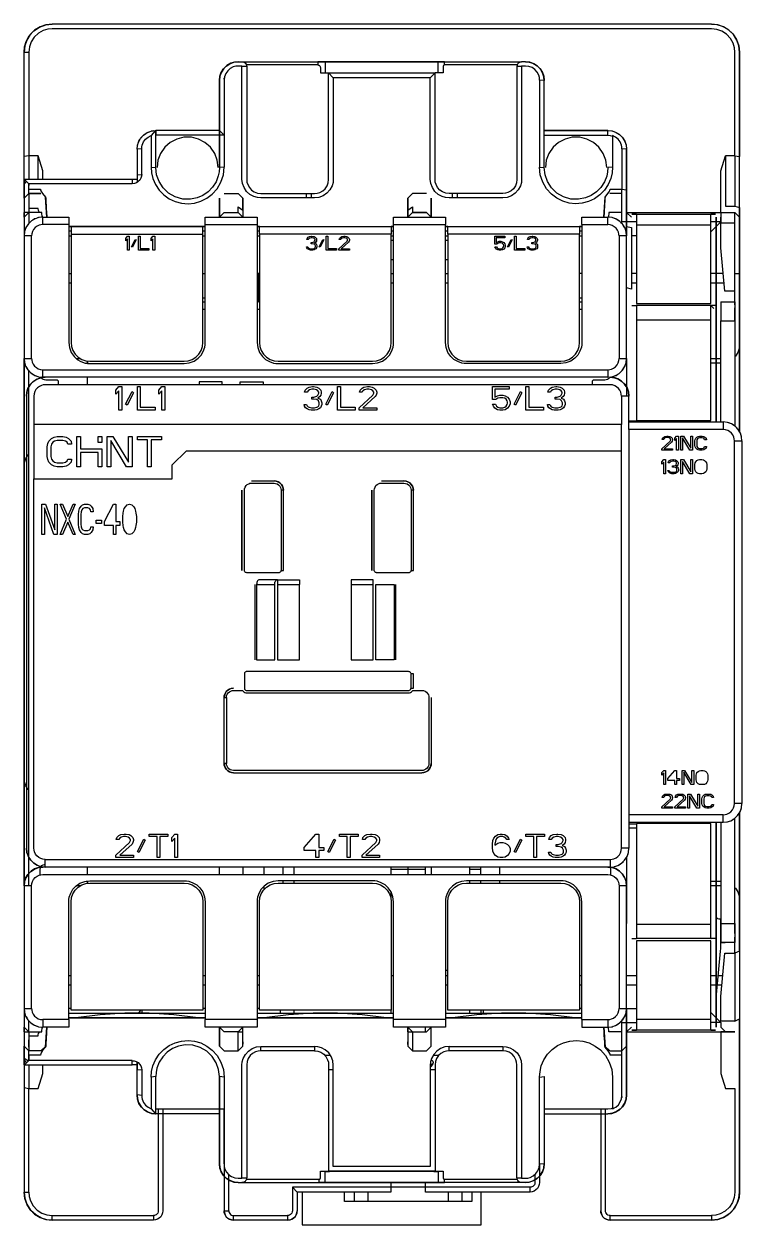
# Model space of a CAD drawing. Header units: millimetres. Extents: x 0 to 76, y 0 to 128.
import ezdxf

# ---------------------------------------------------------------- set-up
doc = ezdxf.new("R2010")
doc.units = ezdxf.units.MM

# ---------------------------------------------------------------- blocks, each defined once
blk = doc.blocks.new('CHINT_1fa321dc94625c5e8a72dc7045095d5d_FACE_0')
at = {"color": 7, "linetype": 'CONTINUOUS', "true_color": 0x40d9ff}
for p, q in [((73, 127.5), (3, 127.5)), ((23.65, 123), (23.15, 123)), ((52.37, 123.15), (44.65, 123.15)), ((52.85, 123), (52.35, 123)), ((53.25, 123.5), (52.85, 123.5)), ((20.75, 121.5), (20.75, 116.2)), ((21.25, 121.5), (21.25, 115.7)), ((55.25, 116.2), (55.25, 121.5)), ((13.96, 116.2), (14, 116.2)), ((20.75, 116.2), (14, 116.2)), ((20.75, 116.2), (14, 116.2)), ((14, 116.2), (14, 116.2)), ((14, 116.2), (14, 116.2)), ((14, 116.2), (14, 115.7)), ((21.25, 115.7), (20.75, 116.2)), ((55.25, 116.2), (55.25, 116.2)), ((62, 116.2), (55.25, 116.2)), ((14, 115.7), (14, 115.7)), ((21.25, 115.7), (14, 115.7)), ((0.5, 113.5), (0, 113.42)), ((0.5, 113.5), (0.5, 111)), ((64, 114.2), (64, 109.91)), ((75.5, 113.5), (74.5, 113.5)), ((75.5, 113.5), (76, 113.42)), ((0, 109), (0, 113.42)), ((0.5, 110.54), (0.04, 111)), ((11.5, 111), (0.04, 111)), ((12, 111.65), (12, 111)), ((12.5, 111.54), (12.5, 111.54)), ((0.5, 110.54), (0.5, 110.36)), ((63.5, 106.31), (63.5, 109.96)), ((64, 107.5), (64, 109.91)), ((0, 108.93), (0, 108.77)), ((0, 108.74), (0, 108.5)), ((0, 108.44), (0, 108.08)), ((0.5, 109.16), (0.5, 108.41)), ((30, 109.04), (30, 109.5)), ((30.5, 109.5), (30.5, 109.04)), ((45.5, 109.04), (45.5, 109.5)), ((46, 109.5), (46, 109.04)), ((63.5, 109.5), (62.2, 109.5)), ((0, 107.5), (0, 105)), ((0, 107.5), (0, 20.5)), ((20.75, 107), (21.25, 107.5)), ((21.25, 107.5), (22.75, 107.5)), ((41.25, 107.5), (42.75, 107.5)), ((42.75, 107.5), (41.25, 107.5)), ((41.25, 107.5), (41.25, 107.5)), ((42.75, 107.5), (43.25, 107)), ((64, 106.5), (64, 107.5)), ((64, 107.5), (64, 106.02)), ((64, 105), (64, 107.5)), ((64, 107.5), (64, 107.5)), ((65.05, 107.3), (72.95, 107.3)), ((2, 107), (1.93, 107.07)), ((5, 106), (4.75, 106)), ((19.25, 106.2), (24.75, 106.2)), ((39.25, 106.2), (44.75, 106.2)), ((64, 106.5), (63.5, 106.5)), ((64, 106.5), (64, 106.02)), ((65.05, 106.5), (64, 106.5)), ((64, 105), (64, 106.5)), ((64, 106.02), (64, 105)), ((65.05, 106.19), (72.95, 106.19)), ((5, 105.5), (4.75, 105.5)), ((4.75, 105), (5, 105)), ((19.25, 105.5), (19, 105.5)), ((19, 105), (19.25, 105)), ((25, 105.5), (24.75, 105.5)), ((24.75, 105), (25, 105)), ((39.25, 105.5), (39, 105.5)), ((39, 105), (39.25, 105)), ((45, 105.5), (44.75, 105.5)), ((44.75, 105), (45, 105)), ((59.25, 105.5), (59, 105.5)), ((59, 105), (59.25, 105)), ((65.05, 105), (64.5, 105)), ((39.25, 104.5), (39, 104.5)), ((45, 104.5), (44.75, 104.5)), ((39, 102.5), (39.25, 102.5)), ((44.75, 102.5), (45, 102.5)), ((4.75, 101), (5, 101)), ((19, 101), (19.25, 101)), ((39, 101), (39.25, 101)), ((44.75, 101), (45, 101)), ((59.25, 101), (59, 101)), ((65.05, 101), (64.5, 101)), ((74.27, 101), (72.95, 101)), ((5, 100), (4.75, 100)), ((39.25, 100), (39, 100)), ((45, 100), (44.75, 100)), ((65.05, 100), (64.5, 100)), ((74.36, 100), (72.95, 100)), ((19.25, 98.39), (19, 98.39)), ((59.25, 98.39), (59, 98.39)), ((19, 98), (19.25, 98)), ((19.25, 97.2), (19, 97.2)), ((25, 97.2), (24.75, 97.2)), ((59, 98), (59.25, 98)), ((59.25, 97.2), (59, 97.2)), ((64.55, 97.6), (65.02, 97.6)), ((73.45, 97.6), (72.98, 97.6)), ((75.5, 96), (75.5, 97.37)), ((65.05, 96.1), (72.95, 96.1)), ((75.5, 96), (75.5, 84.81)), ((5.54, 92), (5.97, 92)), ((64, 92), (64, 88)), ((72.95, 92), (74, 92)), ((0.5, 36), (0.5, 90.69)), ((74, 91.5), (72.95, 91.5)), ((6.75, 89.2), (6.75, 90)), ((0.25, 88), (0.25, 40)), ((64.25, 85.38), (69.25, 85.38)), ((64.25, 84.45), (64.25, 43.55)), ((69.25, 85.39), (69.25, 85.25)), ((24.15, 79), (26.55, 79)), ((37.95, 79), (40.35, 79)), ((24.5, 68), (24.5, 60)), ((24.7, 68), (26.62, 68)), ((26.92, 68), (29.25, 68)), ((34.75, 68), (37.08, 68)), ((39.5, 60), (39.5, 68)), ((41.1, 57), (41.1, 58.5)), ((43.25, 56), (43.25, 49)), ((22.25, 48), (42.25, 48)), ((76, 43.8), (76, 29.06)), ((64.25, 42.6), (65.05, 42.6)), ((65.05, 42.12), (64.25, 42.12)), ((69.25, 42.75), (69.25, 42.61)), ((64, 39.05), (64, 32)), ((6.75, 37.2), (6.75, 38)), ((20.75, 37.2), (20.75, 38)), ((23.25, 38), (23.25, 37.2)), ((25.5, 37.2), (25.5, 38)), ((27.5, 38), (27.5, 37.2)), ((28.7, 37.2), (28.7, 38)), ((38.95, 38), (38.95, 37.2)), ((42.65, 37.75), (38.95, 37.75)), ((40.75, 38), (40.75, 37.2)), ((42.65, 37.2), (42.65, 38)), ((43.25, 38), (43.25, 37.2)), ((47.3, 38), (47.3, 37.2)), ((48.5, 37.75), (47.3, 37.75)), ((48.5, 37.2), (48.5, 38)), ((50.5, 38), (50.5, 37.2)), ((5.97, 36), (5.53, 36)), ((25.5, 35.61), (25.5, 35.98)), ((27.5, 36.55), (27.5, 36.3)), ((28.7, 36.3), (28.7, 36.55)), ((47.3, 36.55), (47.3, 36.3)), ((48.5, 36.3), (48.5, 36.55)), ((50.5, 36.55), (50.5, 36.3)), ((72.95, 36.5), (74, 36.5)), ((74, 36), (72.95, 36)), ((38.95, 35.41), (38.95, 34.74)), ((72.95, 31.9), (65.05, 31.9)), ((75.5, 30.95), (75.5, 31.99)), ((64.55, 30.4), (65.02, 30.4)), ((72.95, 30.4), (65.05, 30.4)), ((73.45, 30.4), (72.98, 30.4)), ((75.5, 30), (75.5, 30.56)), ((75.5, 28.85), (75.5, 30)), ((76, 29.06), (76, 21.87)), ((45, 27), (44.75, 27)), ((4.75, 26.5), (5, 26.5)), ((4.75, 25.5), (5, 25.5)), ((19, 26.5), (19.25, 26.5)), ((19, 25.5), (19.25, 25.5)), ((24.75, 26.5), (25, 26.5)), ((24.75, 25.5), (25, 25.5)), ((39, 26.5), (39.25, 26.5)), ((44.75, 26.5), (45, 26.5)), ((44.75, 25.5), (45, 25.5)), ((59, 26.5), (59.25, 26.5)), ((59, 25.5), (59.25, 25.5)), ((64, 26.5), (65.05, 26.5)), ((64, 25.5), (65.05, 25.5)), ((72.95, 26.5), (73.52, 26.5)), ((72.95, 25.5), (73.52, 25.5)), ((73.62, 25.5), (74.13, 25.5)), ((73.71, 26.5), (74.22, 26.5)), ((0, 23), (0, 20.5)), ((5, 23), (4.75, 23)), ((19.25, 23), (19, 23)), ((25, 23), (24.75, 23)), ((59.25, 23), (59, 23)), ((64, 23), (65.05, 23)), ((4.75, 22.5), (19.25, 22.5)), ((12.36, 22.8), (12.15, 22.5)), ((12.5, 22.8), (12.5, 22.5)), ((24.75, 21.8), (19.25, 21.8)), ((24.75, 22.5), (39.25, 22.5)), ((27.2, 22.8), (27.2, 22.5)), ((28.7, 22.5), (28.7, 22.8)), ((38.95, 22.8), (38.95, 22.5)), ((44.75, 21.8), (39.25, 21.8)), ((44.75, 22.5), (59.25, 22.5)), ((47.3, 22.8), (47.3, 22.5)), ((48.55, 22.5), (48.55, 22.8)), ((48.8, 22.5), (48.8, 22.8)), ((72.95, 21.81), (65.05, 21.81)), ((76, 3.5), (76, 21.87)), ((2, 21), (1.93, 20.93)), ((23.25, 20.5), (23.25, 21)), ((40.75, 21), (40.75, 20.5)), ((42.65, 20.5), (42.65, 21)), ((63.5, 21.5), (64, 21.5)), ((64, 21.5), (65.05, 21.5)), ((64, 21.5), (64, 20.5)), ((64.5, 21), (64, 20.5)), ((64, 20.5), (75.5, 20.5)), ((64, 20.5), (74.5, 20.5)), ((72.95, 20.7), (65.05, 20.7)), ((75.5, 20.5), (74.5, 20.5)), ((0, 20.05), (0, 19.71)), ((0, 19.36), (0, 19.13)), ((0.5, 18.87), (0.5, 19.66)), ((0, 17.71), (0, 19)), ((0, 19), (0, 14.58)), ((0.5, 17.46), (0.5, 18.59)), ((1.8, 18.5), (0.5, 18.5)), ((0.5, 18.5), (0.5, 18.5)), ((1.8, 18.5), (2.3, 18.97)), ((23.25, 19), (22.75, 18.5)), ((32.54, 18), (31.95, 18)), ((40.75, 19), (41.25, 18.5)), ((44.04, 18), (43.46, 18)), ((0, 17.71), (0.48, 17.44)), ((0, 17.71), (0, 14.58)), ((0.04, 17), (0.5, 17.46)), ((0.04, 17), (11.5, 17)), ((0.5, 17), (0.5, 14.5)), ((11.5, 17.43), (11.73, 17.43)), ((32.35, 16.5), (32.85, 16.5)), ((43.15, 16.5), (43.65, 16.5)), ((0, 14.58), (0.5, 14.5)), ((55.25, 11.8), (62, 11.8)), ((61.25, 12.3), (61.25, 1.5)), ((43.65, 5.7), (32.35, 5.7)), ((22.75, 4.5), (23.15, 4.5)), ((23.15, 5), (23.65, 5)), ((23.63, 4.85), (31.35, 4.85)), ((38.95, 4.06), (42.65, 4.06)), ((52.35, 5), (52.85, 5)), ((35.05, 3.5), (35.05, 2.5)), ((36.55, 2.5), (36.55, 3.5)), ((45.05, 3.5), (45.05, 2.5)), ((46.55, 2.5), (46.55, 3.5))]:
    blk.add_line(p, q, dxfattribs=at)
for points in [[(0, 124.5), (0.05, 125.07), (0.22, 125.63), (0.56, 126.25), (1.05, 126.78), (1.64, 127.17), (2.31, 127.42), (3, 127.5)], [(3, 127.5), (2.33, 127.42), (1.7, 127.2), (1.13, 126.85), (0.65, 126.37), (0.3, 125.8), (0.08, 125.17), (0, 124.5)], [(73, 127.5), (73.57, 127.45), (74.13, 127.28), (74.75, 126.94), (75.28, 126.45), (75.67, 125.86), (75.92, 125.19), (76, 124.5)], [(76, 124.5), (75.92, 125.17), (75.7, 125.8), (75.35, 126.37), (74.87, 126.85), (74.3, 127.2), (73.67, 127.42), (73, 127.5)], [(75.5, 113.5), (75.5, 124.5), (75.45, 124.98), (75.31, 125.45), (75.02, 125.97), (74.62, 126.41), (74.12, 126.73), (73.57, 126.93), (73, 127), (3, 127), (2.52, 126.95), (2.05, 126.81), (1.53, 126.52), (1.09, 126.12), (0.77, 125.62), (0.57, 125.07), (0.5, 124.5)], [(0, 113.42), (0, 124.5), (0.5, 124.5), (0.5, 113.5)], [(75.5, 101), (76, 101), (76, 124.5), (76, 113.42)], [(22.75, 123.5), (22.34, 123.46), (21.95, 123.33), (21.55, 123.1), (21.21, 122.78), (20.96, 122.39), (20.8, 121.96), (20.75, 121.5)], [(20.75, 121.5), (20.8, 121.95), (20.95, 122.37), (21.19, 122.75), (21.5, 123.06), (21.88, 123.3), (22.3, 123.45), (22.75, 123.5)], [(20.75, 121.5), (20.79, 121.9), (20.91, 122.29), (21.15, 122.69), (21.47, 123.03), (21.86, 123.29), (22.29, 123.45), (22.75, 123.5)], [(32.85, 121.8), (32.85, 111.04), (32.82, 110.68), (32.71, 110.32), (32.49, 109.89), (32.16, 109.53), (31.76, 109.26), (31.31, 109.1), (30.85, 109.04), (25.15, 109.04), (24.78, 109.08), (24.42, 109.18), (24, 109.41), (23.64, 109.73), (23.37, 110.14), (23.2, 110.58), (23.15, 111.04), (23.15, 123.04), (22.75, 123.04), (22.49, 123.02), (22.23, 122.95), (21.91, 122.78), (21.63, 122.54), (21.42, 122.24), (21.29, 121.9), (21.25, 121.54), (21.25, 112.29)], [(22.75, 123.5), (23.15, 123.5), (31.2, 123.5), (31.2, 123.15), (23.63, 123.15)], [(23.15, 123.5), (23.22, 123.49), (23.29, 123.48), (23.38, 123.44), (23.47, 123.38), (23.56, 123.29), (23.63, 123.15)], [(23.63, 123.15), (23.64, 123.08), (23.65, 123), (23.65, 111), (23.68, 110.72), (23.76, 110.45), (23.93, 110.13), (24.17, 109.87), (24.46, 109.67), (24.79, 109.54), (25.15, 109.5), (30.85, 109.5), (31.13, 109.53), (31.4, 109.61), (31.72, 109.78), (31.98, 110.02), (32.18, 110.31), (32.31, 110.64), (32.35, 111), (32.35, 122.3)], [(31.2, 123.5), (44.65, 123.5), (44.48, 123.5), (44.1, 123.5), (31.9, 123.5), (31.53, 123.5), (31.2, 123.5)], [(31.2, 123.15), (31.26, 123.14), (31.32, 123.12), (31.37, 123.09), (31.42, 123.04), (31.45, 122.99), (31.46, 122.94), (31.47, 122.88), (31.47, 122.3), (32.35, 122.3)], [(43.29, 122.3), (43.37, 122.3), (43.45, 122.3), (43.55, 122.31), (43.65, 122.32), (44, 122.37), (44, 123.5), (32, 123.5), (32, 122.37), (32.35, 122.32), (32.41, 122.31), (32.48, 122.31), (32.59, 122.3), (32.71, 122.3)], [(54.75, 121.54), (54.73, 121.81), (54.66, 122.06), (54.49, 122.39), (54.25, 122.66), (53.95, 122.87), (53.61, 123), (53.25, 123.04), (52.85, 123.04), (52.85, 111.04), (52.82, 110.68), (52.71, 110.32), (52.49, 109.89), (52.16, 109.53), (51.76, 109.26), (51.31, 109.1), (50.85, 109.04), (45.15, 109.04), (44.78, 109.08), (44.42, 109.18), (44, 109.41), (43.64, 109.73), (43.37, 110.13), (43.2, 110.58), (43.15, 111.04), (43.15, 121.8)], [(52.37, 123.15), (52.36, 123.08), (52.35, 123), (52.35, 111), (52.31, 110.64), (52.18, 110.31), (51.98, 110.02), (51.72, 109.78), (51.4, 109.61), (51.13, 109.53), (50.85, 109.5), (45.15, 109.5), (44.79, 109.54), (44.46, 109.67), (44.17, 109.87), (43.93, 110.13), (43.76, 110.45), (43.68, 110.72), (43.65, 111), (43.65, 122.3)], [(44.65, 123.15), (44.63, 123.15), (44.6, 123.14), (44.58, 123.13), (44.56, 123.11), (44.54, 123.09), (44.54, 123.06), (44.53, 123.03), (44.53, 122.3), (43.65, 122.3)], [(44.65, 123.15), (44.65, 123.5), (52.85, 123.5)], [(52.37, 123.15), (52.41, 123.24), (52.47, 123.32), (52.52, 123.38), (52.59, 123.43), (52.64, 123.45), (52.7, 123.48), (52.77, 123.49), (52.85, 123.5)], [(55.25, 121.5), (55.21, 121.91), (55.08, 122.3), (54.85, 122.7), (54.53, 123.04), (54.14, 123.29), (53.71, 123.45), (53.25, 123.5)], [(53.25, 123.5), (53.7, 123.45), (54.12, 123.3), (54.5, 123.06), (54.81, 122.75), (55.05, 122.37), (55.2, 121.95), (55.25, 121.5)], [(53.25, 123.5), (53.66, 123.46), (54.05, 123.33), (54.45, 123.1), (54.79, 122.78), (55.04, 122.39), (55.2, 121.96), (55.25, 121.5)], [(20.75, 116.2), (20.75, 112.25), (20.75, 121.5)], [(21.26, 121.66), (21.27, 121.76), (21.28, 121.79)], [(32.85, 121.8), (32.35, 122.3), (43.65, 122.3), (43.15, 121.8), (32.85, 121.8)], [(55.25, 121.5), (54.75, 121.54), (54.75, 112.29), (55.25, 112.25), (55.25, 121.5)], [(12, 114.2), (12.04, 114.59), (12.15, 114.96), (12.37, 115.36), (12.69, 115.71), (13.07, 115.97), (13.5, 116.14), (13.96, 116.2)], [(13.09, 115.98), (13.11, 115.99), (13.3, 116.06)], [(13.1, 115.98), (13.13, 116), (13.34, 116.07)], [(13.5, 115.66), (13.5, 112.29), (14, 112.25), (14, 116.2)], [(13.96, 116.2), (13.71, 115.93), (13.5, 115.66)], [(13.52, 116.14), (13.54, 116.15), (13.75, 116.17)], [(13.53, 116.14), (13.55, 116.15), (13.78, 116.18)], [(55.25, 116.2), (62, 116.2), (62, 116.2)], [(55.25, 115.7), (62, 115.7), (62, 116.2)], [(55.25, 112.25), (55.25, 112.25), (55.25, 116.2)], [(62, 116.2), (62.41, 116.16), (62.8, 116.03), (63.2, 115.8), (63.54, 115.48), (63.79, 115.09), (63.95, 114.66), (64, 114.2)], [(62, 116.2), (62.45, 116.15), (62.87, 116), (63.25, 115.76), (63.56, 115.45), (63.8, 115.07), (63.95, 114.65), (64, 114.2)], [(62, 116.2), (62.04, 116.2), (62.43, 116.15), (62.8, 116.03), (63.2, 115.8), (63.54, 115.48), (63.79, 115.09), (63.95, 114.66), (64, 114.2)], [(12.16, 114.98), (12.17, 115), (12.27, 115.18)], [(12.18, 115.01), (12.2, 115.07), (12.3, 115.23)], [(12.39, 115.38), (12.4, 115.4), (12.55, 115.55)], [(12.41, 115.4), (12.44, 115.45), (12.58, 115.59)], [(12.5, 114.24), (12.51, 114.45), (12.56, 114.65), (12.69, 114.98), (12.91, 115.27), (13.18, 115.5), (13.5, 115.66)], [(12.7, 115.72), (12.72, 115.74), (12.9, 115.85)], [(12.72, 115.73), (12.75, 115.76), (12.93, 115.88)], [(20.63, 112.25), (20.53, 113.03), (20.25, 113.76), (19.81, 114.41), (19.22, 114.92), (18.53, 115.29), (17.77, 115.48), (16.98, 115.48), (16.22, 115.29), (15.53, 114.92), (14.94, 114.41), (14.5, 113.76), (14.22, 113.03), (14.13, 112.25)], [(61.88, 112.25), (61.78, 113.03), (61.5, 113.76), (61.06, 114.41), (60.47, 114.92), (59.78, 115.29), (59.02, 115.48), (58.23, 115.48), (57.47, 115.29), (56.78, 114.92), (56.19, 114.41), (55.75, 113.76), (55.47, 113.03), (55.38, 112.25)], [(62, 115.7), (62.26, 115.68), (62.5, 115.61)], [(63.5, 114.24), (63.49, 114.45), (63.44, 114.65), (63.31, 114.98), (63.09, 115.27), (62.82, 115.5), (62.5, 115.66), (62.5, 112.29)], [(1.5, 111), (1.5, 113.5), (0.5, 113.5)], [(2, 111), (2, 111.92), (1.5, 113.5)], [(12, 111.5), (12.5, 111.54), (12.5, 114.24), (12, 114.2), (12, 111.5)], [(12.04, 114.6), (12.04, 114.61), (12.08, 114.72)], [(12.05, 114.62), (12.05, 114.65), (12.09, 114.75)], [(64, 114.2), (63.5, 114.24), (63.5, 109.96), (64, 109.91)], [(64, 107.5), (64, 114.2), (64, 114.2)], [(74, 107.5), (74, 111.92), (74.5, 113.5)], [(74.5, 113.5), (74.5, 108.18), (75.5, 108.18)], [(75.5, 113.5), (75.5, 108.18), (76, 108.03), (76, 113.42)], [(13.5, 112.29), (13.55, 111.7), (13.69, 111.11), (13.96, 110.47), (14.35, 109.87), (14.84, 109.36), (15.42, 108.95), (16.06, 108.65), (16.73, 108.47), (17.42, 108.42), (18.11, 108.49), (18.78, 108.68), (19.41, 109), (19.98, 109.42), (20.51, 110.01), (20.91, 110.7), (21.17, 111.49), (21.25, 112.29)], [(21.25, 112.29), (20.75, 112.25), (20.72, 111.81), (20.63, 111.37), (20.4, 110.75), (20.03, 110.17), (19.56, 109.68), (19, 109.29), (18.39, 109.03), (17.67, 108.89), (16.85, 108.92), (16.07, 109.14), (15.36, 109.54), (14.77, 110.1), (14.34, 110.77), (14.08, 111.5), (14, 112.25)], [(62.5, 112.29), (62.45, 111.7), (62.31, 111.11), (62.04, 110.46), (61.65, 109.87), (61.15, 109.36), (60.58, 108.95), (59.94, 108.65), (59.27, 108.47), (58.57, 108.42), (57.88, 108.49), (57.21, 108.68), (56.59, 109), (56.02, 109.43), (55.49, 110.02), (55.09, 110.71), (54.83, 111.5), (54.75, 112.29)], [(62.5, 112.29), (62, 112.25), (61.97, 111.8), (61.88, 111.35), (61.64, 110.73), (61.27, 110.16), (60.8, 109.67), (60.24, 109.29), (59.62, 109.03), (58.9, 108.89), (58.08, 108.92), (57.3, 109.15), (56.6, 109.55), (56.02, 110.1), (55.59, 110.77), (55.33, 111.5), (55.25, 112.25)], [(0, 109), (0, 111), (0.04, 111)], [(0, 111), (0, 109.91), (0, 109.69), (0, 109.49), (0, 109.31), (0, 109.16), (0, 109.06), (0, 109.02), (0, 109)], [(0.04, 111), (0.03, 111), (0.01, 111), (0, 111)], [(11.5, 111), (11.5, 110.54), (0.5, 110.54)], [(12.5, 111.54), (12.48, 111.33), (12.41, 111.12), (12.29, 110.93), (12.13, 110.77), (11.94, 110.64), (11.72, 110.57), (11.5, 110.54)], [(12, 111.5), (12, 111), (11.5, 111)], [(12, 111), (12, 110.96), (12, 110.83), (12, 110.68)], [(0, 109), (0, 110.5), (0.27, 110.77)], [(0, 110.5), (0, 110.49), (0, 110.47), (0, 110.38), (0, 110.25), (0, 110.07), (0, 109)], [(0.5, 109.4), (0.5, 109.96), (0.5, 110.54)], [(0.5, 109.96), (1.74, 109.96), (1.75, 109.88), (1.78, 109.8), (1.95, 109.52), (2.29, 109.13)], [(61.71, 109.13), (62.02, 109.49), (62.15, 109.67), (62.23, 109.83), (62.26, 109.96), (63.5, 109.96)], [(64, 109.91), (64, 109.75), (64, 109.59), (64, 109.39), (64, 109.23), (64, 109.1), (64, 109.03), (64, 109), (64, 108.98), (64, 108.91), (64, 108.74), (64, 108.5), (64, 108.2), (64, 107.86), (64, 107.5)], [(0.5, 109.5), (0.5, 109.45), (0.5, 109.29), (0.5, 109.04), (0.5, 108.7), (0.5, 108.3), (0.5, 107.91), (0.5, 107.5), (0, 107.5)], [(0.5, 109.5), (0, 109), (0, 108.98), (0, 108.91), (0, 108.74)], [(0, 108.5), (0, 108.2), (0, 107.86), (0, 107.5)], [(0.5, 109.5), (0.5, 109.5), (0.5, 109.5)], [(0.5, 109.5), (1.8, 109.5), (0.5, 109.5)], [(2.29, 109.13), (2.29, 109.08), (2.3, 109.04), (2.3, 109.03), (2.3, 109.01), (2.3, 108.94), (2.31, 108.78), (2.33, 108.54), (2.35, 108.23), (2.37, 107.89), (2.4, 107.53), (2.43, 107), (2.29, 109.13)], [(20.75, 107), (20.75, 107.07), (20.75, 107.27), (20.75, 107.47), (20.75, 107.73), (20.75, 108.56), (20.75, 108.75), (20.75, 108.89), (20.75, 108.97), (20.75, 109), (20.75, 108.96), (20.75, 108.83), (20.75, 108.62), (20.75, 108.34), (20.75, 108.02), (20.75, 107.76), (20.75, 107.5), (20.75, 107)], [(21.25, 109.5), (22.75, 109.5), (23.25, 109)], [(23.25, 107.73), (23.25, 108.56), (23.25, 108.71), (23.25, 108.84), (23.25, 108.96), (23.25, 109)], [(23.25, 109), (23.25, 108.98), (23.25, 108.91), (23.25, 108.74), (23.25, 108.5), (23.25, 108.2), (23.25, 107.86), (23.25, 107.5), (23.25, 107), (23.25, 107)], [(42.75, 109.5), (41.25, 109.5), (40.75, 109)], [(40.75, 107), (40.75, 107.5), (40.75, 107.76), (40.75, 108.02), (40.75, 108.34), (40.75, 108.62), (40.75, 108.83), (40.75, 108.96), (40.75, 109)], [(40.75, 109), (40.75, 108.97), (40.75, 108.89), (40.75, 108.75), (40.75, 108.56), (40.75, 107.73)], [(43.25, 107), (43.25, 107.03), (43.25, 107.12), (43.25, 107.37), (43.25, 107.73), (43.25, 108.56), (43.25, 108.71), (43.25, 108.84), (43.25, 108.96), (43.25, 109), (43.25, 108.98), (43.25, 108.91), (43.25, 108.74), (43.25, 108.5), (43.25, 108.2), (43.25, 107.86), (43.25, 107.5), (43.25, 107)], [(61.71, 109.13), (61.71, 109.08), (61.7, 109.04), (61.7, 109.03), (61.7, 108.99), (61.69, 108.86), (61.68, 108.65), (61.66, 108.38), (61.64, 108.05), (61.62, 107.79), (61.6, 107.53), (61.57, 107), (61.71, 109.13)], [(0, 107), (0.5, 107.5), (0.5, 106.31)], [(0, 107.5), (0, 107.49), (0, 107.36), (0, 107.16), (0, 107.04), (0, 107)], [(0, 107), (0, 107.02), (0, 107.06), (0, 107.17), (0, 107.33), (0, 107.5)], [(1.63, 107.5), (1.53, 107.71), (1.5, 107.93), (0.5, 107.93)], [(1.93, 106.99), (1.9, 107.5), (0.5, 107.5)], [(21.25, 107.5), (22.75, 107.5), (23.25, 107)], [(22.75, 107.5), (22.75, 107.52), (22.75, 107.6), (22.75, 107.8), (22.75, 108.09), (23.25, 107.73)], [(23.25, 107.73), (23.25, 107.48), (23.25, 107.27), (23.25, 107.07), (23.25, 107)], [(40.75, 107.73), (41.25, 108.09), (41.25, 107.88), (41.25, 107.72), (41.25, 107.56), (41.25, 107.5)], [(40.75, 107.73), (40.75, 107.47), (40.75, 107.27), (40.75, 107.07), (40.75, 107)], [(41.25, 107.5), (40.75, 107), (40.75, 107), (41.25, 107.5)], [(63.5, 106.31), (63.5, 107.5), (62.1, 107.5), (62.07, 106.99)], [(64, 107.5), (74, 107.5), (75.5, 107.5), (76, 107), (76, 84.19), (76, 93.5)], [(64, 107.5), (64.5, 107), (64, 107.5)], [(64, 106.02), (64, 106.42), (64, 106.79), (64, 107.09), (64, 107.31), (64, 107.45), (64, 107.5)], [(64, 107.5), (64, 107.49), (64, 107.48), (64, 107.43), (64, 107.35), (64, 106.5)], [(65.05, 107.3), (64.98, 107.3), (64.84, 107.3), (64.72, 107.3), (64.63, 107.3), (64.57, 107.3), (64.55, 107.3), (64.65, 107.3), (64.74, 107.3), (64.84, 107.3), (64.93, 107.3), (65, 107.3), (65.04, 107.3), (65.05, 107.3)], [(65.05, 107.3), (65.05, 107.28), (65.05, 107.21), (65.05, 107.05), (65.05, 106.81), (65.05, 106.52), (65.05, 106.19)], [(72.95, 106.19), (72.95, 106.49), (72.95, 106.76), (72.95, 106.99), (72.95, 107.16), (72.95, 107.26), (72.95, 107.3)], [(72.95, 107.3), (73.07, 107.3), (73.2, 107.3), (73.32, 107.3), (73.4, 107.3), (73.44, 107.3), (73.45, 107.3), (73.33, 107.3), (73.22, 107.3), (73.12, 107.3), (73.04, 107.3), (72.99, 107.3), (72.96, 107.3), (72.95, 107.3)], [(74, 107.5), (74, 107.45), (74, 107.32), (74, 107.07), (74, 106.74), (74, 106.35)], [(75.5, 106.35), (75.5, 106.71), (75.5, 107.03), (75.5, 107.29), (75.5, 107.45), (75.5, 107.5)], [(76, 108.03), (76, 107.83), (76, 107.65), (76, 107.43), (76, 107.24), (76, 107.11), (76, 107.03), (76, 107)], [(2, 107), (1.58, 106.96), (1.18, 106.83), (0.79, 106.59), (0.46, 106.27), (0.21, 105.89), (0.05, 105.46), (0, 105)], [(0.2, 105.88), (0.2, 105.87), (0.1, 105.59)], [(0.45, 106.26), (0.44, 106.25), (0.3, 106.03)], [(0.77, 106.58), (0.75, 106.56), (0.59, 106.4)], [(2, 106.2), (1.8, 106.18), (1.6, 106.13), (1.38, 106.03), (1.18, 105.88), (1.02, 105.69), (0.9, 105.48), (0.82, 105.24), (0.8, 105)], [(1.16, 106.81), (1.13, 106.8), (0.94, 106.68)], [(1.57, 106.95), (1.55, 106.95), (1.43, 106.91)], [(2, 107), (2, 107.01), (1.93, 107.1)], [(4.75, 106.2), (2, 106.2), (2, 107)], [(2, 107), (4.75, 107), (4.75, 106.2)], [(4.75, 106.2), (4.75, 93.7), (4.82, 93.16), (5.02, 92.63), (5.32, 92.21), (5.66, 91.89), (6.05, 91.66), (6.49, 91.51), (6.74, 91.46), (7, 91.45), (17, 91.45), (17.54, 91.52), (18.07, 91.72), (18.49, 92.02), (18.81, 92.36), (19.04, 92.75), (19.19, 93.19), (19.24, 93.44), (19.25, 93.7), (19.25, 106.2)], [(4.75, 106), (19.25, 106), (19, 106)], [(5, 106), (4.89, 106), (4.75, 106)], [(5, 106), (5, 105.2), (19, 105.2), (19, 106), (5, 106)], [(19.25, 106.2), (19.25, 107), (24.75, 107), (24.75, 106.2)], [(24.75, 106.2), (24.75, 93.7), (24.82, 93.16), (25.02, 92.63), (25.32, 92.21), (25.66, 91.89), (26.06, 91.66), (26.49, 91.51), (26.74, 91.46), (27, 91.45), (37, 91.45), (37.54, 91.52), (38.07, 91.72), (38.49, 92.02), (38.81, 92.36), (39.04, 92.75), (39.19, 93.19), (39.24, 93.44), (39.25, 93.7), (39.25, 106.2)], [(25, 106), (24.75, 106), (39.25, 106), (39, 106)], [(39, 106), (39, 105.2), (25, 105.2), (25, 106), (39, 106)], [(39.25, 106.2), (39.25, 107), (44.75, 107), (44.75, 106.2)], [(59.25, 106.2), (59.25, 93.7), (59.24, 93.44), (59.19, 93.19), (59.04, 92.76), (58.81, 92.36), (58.49, 92.02), (58.07, 91.72), (57.54, 91.52), (57, 91.45), (47, 91.45), (46.74, 91.46), (46.49, 91.51), (46.06, 91.66), (45.66, 91.89), (45.32, 92.21), (45.02, 92.63), (44.82, 93.16), (44.75, 93.7), (44.75, 106.2)], [(45, 106), (44.75, 106), (59.25, 106), (59, 106)], [(59, 106), (59, 105.2), (45, 105.2), (45, 106), (59, 106)], [(59.25, 106.2), (62, 106.2), (62, 107)], [(59.25, 106.2), (59.25, 107), (62, 107)], [(62.45, 106.95), (62.45, 106.95), (62, 107)], [(64, 105), (63.96, 105.42), (63.83, 105.82), (63.59, 106.21), (63.27, 106.54), (62.89, 106.79), (62.46, 106.95), (62, 107)], [(63.2, 105), (63.18, 105.2), (63.13, 105.4), (63.03, 105.62), (62.88, 105.82), (62.69, 105.98), (62.48, 106.1), (62.24, 106.18), (62, 106.2)], [(62.88, 106.8), (62.87, 106.8), (62.59, 106.9)], [(63.26, 106.55), (63.25, 106.56), (63.03, 106.7)], [(63.58, 106.23), (63.56, 106.25), (63.4, 106.41)], [(63.81, 105.84), (63.8, 105.87), (63.68, 106.06)], [(64, 106.02), (64.5, 105.89), (64.5, 99.35), (64, 99.48)], [(65.05, 106.19), (65.05, 97.82), (72.95, 97.82), (72.95, 106.19)], [(72.95, 105.45), (74, 106.5), (72.95, 106.5)], [(73.5, 94.8), (73.5, 105.79), (73.5, 107), (73.5, 106.96), (73.5, 106.83), (73.5, 106.62), (73.5, 106.39), (73.5, 106.13), (73.5, 103.74), (73.5, 95.2), (73.5, 97.5), (73.5, 97.46), (73.5, 97.33), (73.5, 97.12), (73.5, 96.84), (73.5, 96.51), (73.5, 96.26), (73.5, 96), (73.5, 85.25)], [(74, 106.5), (74, 107), (74, 107)], [(75.5, 97.68), (75.5, 99.15), (75.5, 106.35), (74, 106.35)], [(75.5, 99.15), (74.44, 99.15), (74.01, 103.74), (74, 103.95), (74, 106.35)], [(76, 84.19), (76, 104.5), (76, 107)], [(76, 107), (76, 106.99), (76, 106.96), (76, 106.87), (76, 106.7), (76, 106.44), (76, 106.13), (76, 98.94), (76, 98.69), (76, 98.46), (76, 98.1), (76, 97.78), (76, 97.57), (76, 97.5), (76, 97.48), (76, 97.41), (76, 97.24), (76, 97), (76, 96.7), (76, 96.36), (76, 96), (76, 84.19)], [(0.05, 105.45), (0.05, 105.45), (0, 105)], [(0.8, 92), (0.8, 105), (0, 105), (0, 92), (0.8, 92)], [(5, 105.2), (5, 93.7), (5.05, 93.25), (5.2, 92.83), (5.44, 92.45), (5.75, 92.14), (6.13, 91.9), (6.55, 91.75), (7, 91.7), (17, 91.7), (17.45, 91.75), (17.87, 91.9), (18.25, 92.14), (18.56, 92.45), (18.8, 92.83), (18.95, 93.25), (19, 93.7), (19, 105.2)], [(10.98, 104.96), (11.17, 104.96), (11.17, 103.48), (10.98, 103.48), (10.98, 104.71), (10.8, 104.49), (10.8, 104.74), (10.98, 104.96)], [(11.42, 103.86), (11.81, 104.64), (11.91, 104.58), (11.51, 103.8), (11.42, 103.86)], [(13.26, 103.48), (12.15, 103.48), (12.15, 104.96), (12.34, 104.96), (12.34, 103.67), (13.26, 103.67), (13.26, 103.48)], [(13.69, 104.96), (13.88, 104.96), (13.88, 103.48), (13.69, 103.48), (13.69, 104.71), (13.51, 104.49), (13.51, 104.74), (13.69, 104.96)], [(25, 105.2), (25, 93.7), (25.05, 93.25), (25.2, 92.83), (25.44, 92.45), (25.75, 92.14), (26.13, 91.9), (26.55, 91.75), (27, 91.7), (37, 91.7), (37.45, 91.75), (37.87, 91.9), (38.25, 92.14), (38.56, 92.45), (38.8, 92.83), (38.95, 93.25), (39, 93.7), (39, 105.2)], [(31.11, 103.83), (31.08, 103.73), (31.01, 103.64), (30.92, 103.58), (30.8, 103.51), (30.68, 103.48), (30.43, 103.48), (30.31, 103.51), (30.18, 103.58), (30.09, 103.64), (30.03, 103.73), (30, 103.83), (30.15, 103.83), (30.18, 103.77), (30.25, 103.7), (30.31, 103.67), (30.46, 103.64), (30.65, 103.64), (30.8, 103.67), (30.86, 103.7), (30.92, 103.77), (30.95, 103.83), (30.95, 103.95), (30.89, 104.08), (30.8, 104.14), (30.62, 104.17), (30.49, 104.17), (30.49, 104.3), (30.62, 104.3), (30.8, 104.36), (30.86, 104.43), (30.92, 104.55), (30.92, 104.61), (30.86, 104.71), (30.77, 104.77), (30.62, 104.8), (30.49, 104.8), (30.34, 104.77), (30.25, 104.71), (30.18, 104.61), (30.03, 104.61), (30.06, 104.74), (30.18, 104.86), (30.31, 104.93), (30.52, 104.96), (30.58, 104.96), (30.8, 104.93), (30.92, 104.86), (31.05, 104.74), (31.08, 104.61), (31.08, 104.55), (31.05, 104.43), (30.98, 104.33), (30.86, 104.24), (31.01, 104.17), (31.08, 104.08), (31.11, 103.95), (31.11, 103.83)], [(31.35, 103.86), (31.75, 104.64), (31.85, 104.58), (31.45, 103.8), (31.35, 103.86)], [(33.2, 103.48), (32.09, 103.48), (32.09, 104.96), (32.28, 104.96), (32.28, 103.67), (33.2, 103.67), (33.2, 103.48)], [(34.55, 103.48), (33.44, 103.48), (33.44, 103.64), (34.31, 104.43), (34.37, 104.55), (34.37, 104.61), (34.31, 104.71), (34.21, 104.77), (34.06, 104.8), (33.94, 104.8), (33.78, 104.77), (33.69, 104.71), (33.63, 104.61), (33.47, 104.61), (33.51, 104.74), (33.63, 104.86), (33.75, 104.93), (33.97, 104.96), (34.09, 104.96), (34.27, 104.93), (34.4, 104.86), (34.52, 104.74), (34.55, 104.61), (34.55, 104.55), (34.52, 104.43), (34.46, 104.33), (33.69, 103.64), (34.55, 103.64), (34.55, 103.48)], [(45, 105.2), (45, 93.7), (45.05, 93.25), (45.2, 92.83), (45.44, 92.45), (45.75, 92.14), (46.13, 91.9), (46.55, 91.75), (47, 91.7), (57, 91.7), (57.45, 91.75), (57.87, 91.9), (58.25, 92.14), (58.56, 92.45), (58.8, 92.83), (58.95, 93.25), (59, 93.7), (59, 105.2)], [(50.46, 104.27), (50.34, 104.24), (50.22, 104.14), (50, 104.14), (50, 104.96), (51.05, 104.96), (51.05, 104.8), (50.15, 104.8), (50.15, 104.3), (50.31, 104.39), (50.46, 104.43), (50.65, 104.43), (50.8, 104.39), (50.95, 104.3), (51.05, 104.17), (51.11, 104.02), (51.11, 103.89), (51.05, 103.73), (50.95, 103.61), (50.8, 103.51), (50.65, 103.48), (50.46, 103.48), (50.31, 103.51), (50.15, 103.61), (50.06, 103.73), (50, 103.86), (50.18, 103.86), (50.25, 103.73), (50.34, 103.67), (50.46, 103.64), (50.65, 103.64), (50.77, 103.67), (50.86, 103.73), (50.92, 103.83), (50.95, 103.92), (50.95, 103.99), (50.92, 104.08), (50.86, 104.17), (50.77, 104.24), (50.65, 104.27), (50.46, 104.27)], [(51.35, 103.86), (51.75, 104.64), (51.85, 104.58), (51.45, 103.8), (51.35, 103.86)], [(53.2, 103.48), (52.09, 103.48), (52.09, 104.96), (52.28, 104.96), (52.28, 103.67), (53.2, 103.67), (53.2, 103.48)], [(54.55, 103.83), (54.52, 103.73), (54.46, 103.64), (54.37, 103.58), (54.24, 103.51), (54.12, 103.48), (53.87, 103.48), (53.75, 103.51), (53.63, 103.58), (53.54, 103.64), (53.47, 103.73), (53.44, 103.83), (53.6, 103.83), (53.63, 103.77), (53.69, 103.7), (53.75, 103.67), (53.91, 103.64), (54.09, 103.64), (54.24, 103.67), (54.31, 103.7), (54.37, 103.77), (54.4, 103.83), (54.4, 103.95), (54.34, 104.08), (54.24, 104.14), (54.06, 104.17), (53.94, 104.17), (53.94, 104.3), (54.06, 104.3), (54.24, 104.36), (54.31, 104.43), (54.37, 104.55), (54.37, 104.61), (54.31, 104.71), (54.21, 104.77), (54.06, 104.8), (53.94, 104.8), (53.78, 104.77), (53.69, 104.71), (53.63, 104.61), (53.47, 104.61), (53.51, 104.74), (53.63, 104.86), (53.75, 104.93), (53.97, 104.96), (54.03, 104.96), (54.24, 104.93), (54.37, 104.86), (54.49, 104.74), (54.52, 104.61), (54.52, 104.55), (54.49, 104.43), (54.43, 104.33), (54.31, 104.24), (54.46, 104.17), (54.52, 104.08), (54.55, 103.95), (54.55, 103.83)], [(63.2, 105), (63.2, 92), (64, 92), (64, 105), (63.2, 105)], [(63.95, 105.43), (63.95, 105.45), (63.91, 105.57)], [(24.75, 98.39), (24.9, 98.39), (24.9, 101), (25, 101)], [(25, 101), (24.75, 101), (24.9, 101)], [(24.9, 101), (24.99, 101), (25, 101)], [(76, 93.5), (76, 99.5), (76, 101)], [(24.75, 98), (24.9, 98), (24.9, 98.01), (24.9, 98.05), (24.9, 98.11), (24.9, 98.19), (24.9, 98.28), (24.9, 98.39)], [(65.05, 97.6), (65.05, 97.6), (65.04, 97.6), (65.02, 97.6)], [(65.02, 97.6), (65.03, 97.6), (65.04, 97.6), (65.05, 97.6)], [(73.25, 97.3), (72.95, 97.6), (65.05, 97.6)], [(65.05, 97.6), (65.05, 97.58), (65.05, 97.5), (65.05, 97.34), (65.05, 97.1), (65.05, 96.8), (65.05, 96.46), (65.05, 96.1)], [(72.95, 96.1), (72.95, 96.43), (72.95, 96.75), (72.95, 97.04), (72.95, 97.27), (72.95, 97.45), (72.95, 97.56), (72.95, 97.6)], [(72.95, 97.6), (72.95, 97.6), (72.96, 97.6), (72.98, 97.6)], [(72.98, 97.6), (72.97, 97.6), (72.96, 97.6), (72.95, 97.6)], [(74.01, 98), (74, 98), (74, 98), (74, 98), (74, 98)], [(74, 98), (74, 97.96), (74, 97.83), (74, 97.6), (74, 97.28), (74, 96.89), (74, 96.46), (74, 96)], [(74, 98), (75.5, 98), (75.5, 97.95), (75.5, 97.79), (75.5, 97.53), (75.5, 97.2), (75.5, 96.79), (75.5, 96.4), (75.5, 96)], [(65.05, 96.1), (65.05, 85.39), (72.95, 85.39), (72.95, 96.1)], [(74, 85.25), (74, 96), (75.5, 96)], [(73.5, 94.5), (73.5, 94.62), (73.5, 94.73), (73.5, 94.85), (73.5, 94.96), (73.5, 95.03), (73.5, 95.08), (73.5, 95.1), (73.5, 95.09), (73.5, 95.05), (73.5, 94.99), (73.5, 94.89), (73.5, 94.77), (73.5, 94.64), (73.5, 94.5)], [(73.5, 94.5), (73.5, 85.25), (73.5, 94.8)], [(73.5, 94.8), (73.5, 94.79), (73.5, 94.77), (73.5, 94.73), (73.5, 94.69), (73.5, 94.63), (73.5, 94.57), (73.5, 94.5)], [(73.5, 85.25), (73.5, 93.18), (73.5, 93.23), (73.5, 93.29), (73.5, 93.34), (73.5, 93.39), (73.5, 94.71), (73.5, 94.75), (73.5, 94.78), (73.5, 94.79), (73.5, 94.8)], [(73.5, 94.8), (73.5, 94.79), (73.5, 94.75), (73.5, 94.7), (73.5, 94.64), (73.5, 94.5)], [(73.5, 85.25), (73.5, 90.8), (73.5, 94.55), (73.5, 94.62), (73.5, 94.68), (73.5, 94.73), (73.5, 94.77), (73.5, 94.79), (73.5, 94.8)], [(73.5, 94.5), (73.5, 86.8), (73.5, 86.79), (73.5, 86.75), (73.5, 86.69), (73.5, 86.59), (73.5, 86.47), (73.5, 86.34), (73.5, 86.2), (73.5, 85.25)], [(76, 93.5), (75.95, 93.05), (75.8, 92.63), (75.56, 92.25), (75.5, 92.19)], [(0, 92), (0, 80.5), (0, 47.5), (0, 34.5)], [(0, 36), (0, 51.13), (0, 51.59), (0, 52.02), (0, 52.42), (0, 52.76), (0, 53.04), (0, 54.13), (0, 54.38), (0, 54.69), (0, 55.05), (0, 55.45), (0, 55.86), (0, 72.14), (0, 72.55), (0, 72.95), (0, 73.31), (0, 73.62), (0, 73.87), (0, 74.96), (0, 75.24), (0, 75.58), (0, 75.98), (0, 76.41), (0, 76.87), (0, 92)], [(0, 36), (0, 45.09), (0, 45.25), (0, 50.25), (0, 50.41), (0, 51.35), (0, 51.89), (0, 52.41), (0, 52.87), (0, 53.12), (0, 53.34), (0, 54.43), (0, 54.67), (0, 54.96), (0, 55.31), (0, 55.68), (0, 56.08), (0, 71.92), (0, 72.32), (0, 72.69), (0, 73.04), (0, 73.33), (0, 73.57), (0, 74.66), (0, 74.99), (0, 75.41), (0, 75.91), (0, 76.28), (0, 76.65), (0, 77.59), (0, 77.75), (0, 82.75), (0, 82.91), (0, 92)], [(0, 92), (0.04, 91.58), (0.17, 91.18), (0.41, 90.79), (0.73, 90.46), (1.11, 90.21), (1.54, 90.05), (2, 90)], [(0.8, 92), (0.82, 91.8), (0.87, 91.6), (0.97, 91.38), (1.12, 91.18), (1.31, 91.02), (1.52, 90.9), (1.76, 90.82), (2, 90.8)], [(62, 90), (62.42, 90.04), (62.82, 90.17), (63.21, 90.41), (63.54, 90.73), (63.79, 91.11), (63.95, 91.54), (64, 92)], [(62, 90.8), (62.2, 90.82), (62.4, 90.87), (62.62, 90.97), (62.82, 91.12), (62.98, 91.31), (63.1, 91.52), (63.18, 91.76), (63.2, 92)], [(63.95, 91.55), (63.95, 91.55), (64, 92)], [(0.05, 91.57), (0.05, 91.55), (0.09, 91.43)], [(0.19, 91.16), (0.2, 91.13), (0.32, 90.94)], [(0.42, 90.77), (0.44, 90.75), (0.6, 90.59)], [(62, 90), (2, 90), (2, 90.8), (62, 90.8), (62, 90)], [(6.54, 91.5), (6.75, 91.5), (6.75, 91.46)], [(6.75, 91.5), (6.75, 91.51), (6.75, 91.55), (6.75, 91.61), (6.75, 91.69), (6.75, 91.73), (6.75, 91.5)], [(63.23, 90.42), (63.25, 90.44), (63.41, 90.6)], [(63.55, 90.74), (63.56, 90.75), (63.7, 90.97)], [(63.8, 91.12), (63.8, 91.13), (63.9, 91.41)], [(0.25, 88), (0.29, 88.42), (0.42, 88.82), (0.66, 89.21), (0.98, 89.54), (1.36, 89.79), (1.79, 89.95), (2.25, 90)], [(2.25, 90), (1.8, 89.95), (1.38, 89.8), (1, 89.56), (0.69, 89.25), (0.45, 88.87), (0.3, 88.45), (0.25, 88)], [(0.74, 90.45), (0.75, 90.44), (0.97, 90.3)], [(1.12, 90.2), (1.13, 90.2), (1.41, 90.1)], [(1.55, 90.05), (1.55, 90.05), (2, 90)], [(3.67, 89.2), (3.67, 89.5), (3.67, 89.52), (3.67, 89.53), (3.66, 89.56), (3.65, 89.59), (3.63, 89.62), (3.6, 89.65), (3.56, 89.68), (3.51, 89.69), (3.46, 89.7), (2.3, 89.7), (2.18, 89.71), (2.07, 89.75), (1.95, 89.81), (1.84, 89.91), (1.77, 90.03)], [(21.05, 89.2), (21.05, 89.5), (18.6, 89.5), (18.6, 89.2)], [(22.95, 89.2), (22.95, 89.5), (25.4, 89.5), (25.4, 89.2)], [(62.23, 90.02), (62.19, 89.95), (62.09, 89.84), (61.97, 89.77), (61.84, 89.72), (61.7, 89.7), (60.54, 89.7), (60.51, 89.7), (60.49, 89.69), (60.45, 89.68), (60.43, 89.67), (60.4, 89.65), (60.37, 89.62), (60.35, 89.59), (60.34, 89.55), (60.33, 89.5), (60.33, 89.2)], [(64.25, 88), (64.2, 88.46), (64.04, 88.89), (63.79, 89.27), (63.46, 89.59), (63.07, 89.83), (62.67, 89.96), (62.25, 90), (62.7, 89.95), (63.12, 89.8), (63.5, 89.56), (63.81, 89.25), (64.05, 88.87), (64.2, 88.45), (64.25, 88)], [(62.43, 90.05), (62.45, 90.05), (62.57, 90.09)], [(62.84, 90.19), (62.87, 90.2), (63.06, 90.32)], [(63.45, 88), (63.43, 88.2), (63.38, 88.4), (63.28, 88.62), (63.13, 88.82), (62.94, 88.98), (62.73, 89.1), (62.49, 89.18), (62.25, 89.2), (2.25, 89.2), (2.05, 89.18), (1.85, 89.13), (1.63, 89.03), (1.43, 88.88), (1.27, 88.69), (1.15, 88.48), (1.07, 88.24), (1.05, 88), (1.05, 85)], [(10.06, 89), (10.38, 89), (10.38, 86.5), (10.06, 86.5), (10.06, 88.57), (9.75, 88.2), (9.75, 88.63), (10.06, 89)], [(10.79, 87.14), (11.47, 88.47), (11.63, 88.36), (10.95, 87.03), (10.79, 87.14)], [(13.92, 86.5), (12.04, 86.5), (12.04, 89), (12.35, 89), (12.35, 86.82), (13.92, 86.82), (13.92, 86.5)], [(14.65, 89), (14.96, 89), (14.96, 86.5), (14.65, 86.5), (14.65, 88.57), (14.33, 88.2), (14.33, 88.63), (14.65, 89)], [(31.63, 87.09), (31.57, 86.93), (31.47, 86.77), (31.31, 86.66), (31.1, 86.55), (30.9, 86.5), (30.48, 86.5), (30.27, 86.55), (30.06, 86.66), (29.91, 86.77), (29.8, 86.93), (29.75, 87.09), (30.01, 87.09), (30.06, 86.98), (30.17, 86.87), (30.27, 86.82), (30.53, 86.77), (30.84, 86.77), (31.1, 86.82), (31.21, 86.87), (31.31, 86.98), (31.36, 87.09), (31.36, 87.3), (31.26, 87.51), (31.1, 87.62), (30.79, 87.67), (30.58, 87.67), (30.58, 87.88), (30.79, 87.88), (31.1, 87.99), (31.21, 88.1), (31.31, 88.31), (31.31, 88.41), (31.21, 88.57), (31.05, 88.68), (30.79, 88.73), (30.58, 88.73), (30.32, 88.68), (30.17, 88.57), (30.06, 88.41), (29.8, 88.41), (29.85, 88.63), (30.06, 88.84), (30.27, 88.95), (30.64, 89), (30.74, 89), (31.1, 88.95), (31.31, 88.84), (31.52, 88.63), (31.57, 88.41), (31.57, 88.31), (31.52, 88.1), (31.42, 87.94), (31.21, 87.78), (31.47, 87.67), (31.57, 87.51), (31.63, 87.3), (31.63, 87.09)], [(32.04, 87.14), (32.72, 88.47), (32.88, 88.36), (32.2, 87.03), (32.04, 87.14)], [(35.17, 86.5), (33.29, 86.5), (33.29, 89), (33.6, 89), (33.6, 86.82), (35.17, 86.82), (35.17, 86.5)], [(37.46, 86.5), (35.58, 86.5), (35.58, 86.77), (37.04, 88.1), (37.15, 88.31), (37.15, 88.41), (37.04, 88.57), (36.89, 88.68), (36.63, 88.73), (36.42, 88.73), (36.16, 88.68), (36, 88.57), (35.9, 88.41), (35.64, 88.41), (35.69, 88.63), (35.9, 88.84), (36.1, 88.95), (36.47, 89), (36.68, 89), (36.99, 88.95), (37.2, 88.84), (37.41, 88.63), (37.46, 88.41), (37.46, 88.31), (37.41, 88.1), (37.3, 87.94), (36, 86.77), (37.46, 86.77), (37.46, 86.5)], [(50.53, 87.83), (50.32, 87.78), (50.11, 87.62), (49.75, 87.62), (49.75, 89), (51.52, 89), (51.52, 88.73), (50.01, 88.73), (50.01, 87.88), (50.27, 88.04), (50.53, 88.1), (50.84, 88.1), (51.1, 88.04), (51.36, 87.88), (51.52, 87.67), (51.63, 87.4), (51.63, 87.19), (51.52, 86.93), (51.36, 86.71), (51.1, 86.55), (50.84, 86.5), (50.53, 86.5), (50.27, 86.55), (50.01, 86.71), (49.85, 86.93), (49.75, 87.14), (50.06, 87.14), (50.17, 86.93), (50.32, 86.82), (50.53, 86.77), (50.84, 86.77), (51.05, 86.82), (51.21, 86.93), (51.31, 87.09), (51.36, 87.24), (51.36, 87.35), (51.31, 87.51), (51.21, 87.67), (51.05, 87.78), (50.84, 87.83), (50.53, 87.83)], [(52.04, 87.14), (52.72, 88.47), (52.88, 88.36), (52.2, 87.03), (52.04, 87.14)], [(55.17, 86.5), (53.29, 86.5), (53.29, 89), (53.6, 89), (53.6, 86.82), (55.17, 86.82), (55.17, 86.5)], [(57.46, 87.09), (57.41, 86.93), (57.3, 86.77), (57.15, 86.66), (56.94, 86.55), (56.73, 86.5), (56.31, 86.5), (56.1, 86.55), (55.9, 86.66), (55.74, 86.77), (55.64, 86.93), (55.58, 87.09), (55.84, 87.09), (55.9, 86.98), (56, 86.87), (56.1, 86.82), (56.36, 86.77), (56.68, 86.77), (56.94, 86.82), (57.04, 86.87), (57.15, 86.98), (57.2, 87.09), (57.2, 87.3), (57.09, 87.51), (56.94, 87.62), (56.63, 87.67), (56.42, 87.67), (56.42, 87.88), (56.63, 87.88), (56.94, 87.99), (57.04, 88.1), (57.15, 88.31), (57.15, 88.41), (57.04, 88.57), (56.89, 88.68), (56.63, 88.73), (56.42, 88.73), (56.16, 88.68), (56, 88.57), (55.9, 88.41), (55.64, 88.41), (55.69, 88.63), (55.9, 88.84), (56.1, 88.95), (56.47, 89), (56.57, 89), (56.94, 88.95), (57.15, 88.84), (57.35, 88.63), (57.41, 88.41), (57.41, 88.31), (57.35, 88.1), (57.25, 87.94), (57.04, 87.78), (57.3, 87.67), (57.41, 87.51), (57.46, 87.3), (57.46, 87.09)], [(64.25, 84.45), (64.25, 88), (63.45, 88), (63.45, 85)], [(63.45, 85), (1.05, 85), (1.05, 79.2)], [(64.25, 43.55), (64.25, 40), (63.45, 40), (63.45, 82.2), (63.45, 85)], [(64.25, 85.25), (74.25, 85.25), (74.25, 84.45), (64.25, 84.45)], [(76.25, 83.25), (76.21, 83.67), (76.08, 84.07), (75.84, 84.46), (75.52, 84.79), (75.14, 85.04), (74.71, 85.2), (74.25, 85.25)], [(74.7, 85.2), (74.7, 85.2), (74.25, 85.25)], [(75.45, 83.25), (75.43, 83.45), (75.38, 83.65), (75.28, 83.87), (75.13, 84.07), (74.94, 84.23), (74.73, 84.35), (74.49, 84.43), (74.25, 84.45)], [(75.13, 85.05), (75.12, 85.05), (74.84, 85.15)], [(75.51, 84.8), (75.5, 84.81), (75.28, 84.95)], [(75.83, 84.48), (75.81, 84.5), (75.65, 84.66)], [(76.06, 84.09), (76.05, 84.12), (75.93, 84.31)], [(4.6, 81.11), (4.66, 81.31), (5.06, 81.31), (5, 80.97), (4.73, 80.7), (4.46, 80.56), (4.13, 80.49), (3.52, 80.49), (3.19, 80.56), (2.92, 80.7), (2.65, 80.97), (2.52, 81.25), (2.45, 81.59), (2.45, 82.62), (2.52, 82.96), (2.65, 83.23), (2.92, 83.51), (3.19, 83.64), (3.52, 83.71), (4.13, 83.71), (4.46, 83.64), (4.73, 83.51), (5, 83.23), (5.06, 82.89), (4.66, 82.89), (4.6, 83.09), (4.39, 83.23), (4.13, 83.3), (3.52, 83.3), (3.25, 83.23), (3.05, 83.09), (2.92, 82.89), (2.85, 82.62), (2.85, 81.59), (2.92, 81.31), (3.05, 81.11), (3.25, 80.97), (3.52, 80.9), (4.13, 80.9), (4.39, 80.97), (4.6, 81.11)], [(6, 83.71), (6, 82.41), (8.28, 82.41), (8.28, 80.49), (7.88, 80.49), (7.88, 82), (6, 82), (6, 80.49), (5.6, 80.49), (5.6, 83.71), (6, 83.71)], [(8.28, 83.71), (8.28, 83.06), (7.88, 83.06), (7.88, 83.71), (8.28, 83.71)], [(10.9, 80.49), (9.22, 83.3), (9.22, 80.49), (8.82, 80.49), (8.82, 83.71), (9.42, 83.71), (11.1, 80.97), (11.1, 83.71), (11.5, 83.71), (11.5, 80.49), (10.9, 80.49)], [(12.04, 83.37), (12.04, 83.71), (14.59, 83.71), (14.59, 83.37), (13.51, 83.37), (13.51, 80.49), (13.11, 80.49), (13.11, 83.37), (12.04, 83.37)], [(68.88, 82.25), (67.75, 82.25), (67.75, 82.41), (68.63, 83.21), (68.69, 83.34), (68.69, 83.4), (68.63, 83.49), (68.53, 83.56), (68.38, 83.59), (68.25, 83.59), (68.09, 83.56), (68, 83.49), (67.94, 83.4), (67.78, 83.4), (67.81, 83.53), (67.94, 83.65), (68.06, 83.72), (68.28, 83.75), (68.41, 83.75), (68.59, 83.72), (68.72, 83.65), (68.84, 83.53), (68.88, 83.4), (68.88, 83.34), (68.84, 83.21), (68.78, 83.11), (68, 82.41), (68.88, 82.41), (68.88, 82.25)], [(69.31, 83.75), (69.5, 83.75), (69.5, 82.25), (69.31, 82.25), (69.31, 83.49), (69.13, 83.27), (69.13, 83.53), (69.31, 83.75)], [(70.72, 82.25), (69.94, 83.56), (69.94, 82.25), (69.75, 82.25), (69.75, 83.75), (70.03, 83.75), (70.81, 82.47), (70.81, 83.75), (71, 83.75), (71, 82.25), (70.72, 82.25)], [(72.25, 82.54), (72.28, 82.63), (72.47, 82.63), (72.44, 82.47), (72.31, 82.35), (72.19, 82.28), (72.03, 82.25), (71.75, 82.25), (71.59, 82.28), (71.47, 82.35), (71.34, 82.47), (71.28, 82.6), (71.25, 82.76), (71.25, 83.24), (71.28, 83.4), (71.34, 83.53), (71.47, 83.65), (71.59, 83.72), (71.75, 83.75), (72.03, 83.75), (72.19, 83.72), (72.31, 83.65), (72.44, 83.53), (72.47, 83.37), (72.28, 83.37), (72.25, 83.46), (72.16, 83.53), (72.03, 83.56), (71.75, 83.56), (71.63, 83.53), (71.53, 83.46), (71.47, 83.37), (71.44, 83.24), (71.44, 82.76), (71.47, 82.63), (71.53, 82.54), (71.63, 82.47), (71.75, 82.44), (72.03, 82.44), (72.16, 82.47), (72.25, 82.54)], [(76.25, 83.25), (76.25, 44.75), (75.45, 44.75), (75.45, 83.25), (76.25, 83.25)], [(76.2, 83.68), (76.2, 83.7), (76.16, 83.82)], [(0, 80.5), (0.05, 80.95), (0.2, 81.37), (0.44, 81.75), (0.5, 81.81)], [(1.05, 79.2), (15.74, 79.2), (15.74, 80.7), (17.24, 82.2), (63.45, 82.2)], [(67.94, 81.25), (68.13, 81.25), (68.13, 79.75), (67.94, 79.75), (67.94, 80.99), (67.75, 80.77), (67.75, 81.03), (67.94, 81.25)], [(69.5, 80.1), (69.47, 80.01), (69.41, 79.91), (69.31, 79.85), (69.19, 79.78), (69.06, 79.75), (68.81, 79.75), (68.69, 79.78), (68.56, 79.85), (68.47, 79.91), (68.41, 80.01), (68.38, 80.1), (68.53, 80.1), (68.56, 80.04), (68.63, 79.97), (68.69, 79.94), (68.84, 79.91), (69.03, 79.91), (69.19, 79.94), (69.25, 79.97), (69.31, 80.04), (69.34, 80.1), (69.34, 80.23), (69.28, 80.36), (69.19, 80.42), (69, 80.45), (68.88, 80.45), (68.88, 80.58), (69, 80.58), (69.19, 80.64), (69.25, 80.71), (69.31, 80.84), (69.31, 80.9), (69.25, 80.99), (69.16, 81.06), (69, 81.09), (68.88, 81.09), (68.72, 81.06), (68.63, 80.99), (68.56, 80.9), (68.41, 80.9), (68.44, 81.03), (68.56, 81.15), (68.69, 81.22), (68.91, 81.25), (68.97, 81.25), (69.19, 81.22), (69.31, 81.15), (69.44, 81.03), (69.47, 80.9), (69.47, 80.84), (69.44, 80.71), (69.38, 80.61), (69.25, 80.52), (69.41, 80.45), (69.47, 80.36), (69.5, 80.23), (69.5, 80.1)], [(70.72, 79.75), (69.94, 81.06), (69.94, 79.75), (69.75, 79.75), (69.75, 81.25), (70.03, 81.25), (70.81, 79.97), (70.81, 81.25), (71, 81.25), (71, 79.75), (70.72, 79.75)], [(71.47, 81.15), (71.59, 81.22), (71.75, 81.25), (72, 81.25), (72.16, 81.22), (72.28, 81.15), (72.41, 81.03), (72.47, 80.9), (72.5, 80.74), (72.5, 80.26), (72.47, 80.1), (72.41, 79.97), (72.28, 79.85), (72.16, 79.78), (72, 79.75), (71.75, 79.75), (71.59, 79.78), (71.47, 79.85), (71.34, 79.97), (71.28, 80.1), (71.25, 80.26), (71.25, 80.74), (71.28, 80.9), (71.34, 81.03), (71.47, 81.15)], [(2.25, 38.8), (2.01, 38.82), (1.77, 38.9), (1.56, 39.02), (1.37, 39.18), (1.22, 39.38), (1.12, 39.6), (1.07, 39.8), (1.05, 40), (1.05, 79.2)], [(23.15, 75.98), (23.15, 78), (23.15, 69.5), (23.15, 70.5), (23.15, 75.98)], [(27.3, 69.5), (27.29, 69.44), (27.27, 69.39), (27.24, 69.34), (27.2, 69.3), (27.15, 69.27), (27.1, 69.25), (27.05, 69.25), (23.65, 69.25), (23.59, 69.26), (23.54, 69.28), (23.49, 69.31), (23.45, 69.35), (23.42, 69.4), (23.4, 69.45), (23.4, 69.5), (23.4, 78), (23.42, 78.17), (23.48, 78.34), (23.58, 78.49), (23.71, 78.61), (23.86, 78.69), (24, 78.74), (24.15, 78.75), (26.55, 78.75), (26.72, 78.73), (26.89, 78.67), (27.04, 78.57), (27.16, 78.44), (27.24, 78.29), (27.29, 78.15), (27.3, 78)], [(26.55, 79), (26.77, 78.98), (26.98, 78.9), (27.17, 78.78), (27.33, 78.62), (27.45, 78.43), (27.53, 78.22), (27.55, 78)], [(27.55, 78), (27.52, 78.22), (27.45, 78.43), (27.33, 78.62), (27.17, 78.78), (26.98, 78.9), (26.77, 78.97), (26.55, 79)], [(27.55, 78), (27.3, 78), (27.3, 69.5)], [(27.3, 69.5), (27.55, 69.5), (27.55, 78)], [(36.95, 77), (36.95, 78), (36.95, 69.5), (36.95, 77)], [(41.1, 69.5), (41.09, 69.44), (41.07, 69.39), (41.04, 69.34), (41, 69.3), (40.95, 69.27), (40.9, 69.25), (40.85, 69.25), (37.45, 69.25), (37.39, 69.26), (37.34, 69.28), (37.29, 69.31), (37.25, 69.35), (37.22, 69.4), (37.2, 69.45), (37.2, 69.5), (37.2, 78), (37.22, 78.17), (37.28, 78.34), (37.38, 78.49), (37.51, 78.61), (37.66, 78.69), (37.8, 78.74), (37.95, 78.75), (40.35, 78.75), (40.52, 78.73), (40.69, 78.67), (40.84, 78.57), (40.96, 78.44), (41.04, 78.29), (41.09, 78.15), (41.1, 78)], [(40.35, 79), (40.57, 78.98), (40.78, 78.9), (40.97, 78.78), (41.13, 78.62), (41.25, 78.43), (41.33, 78.22), (41.35, 78)], [(41.35, 78), (41.32, 78.22), (41.25, 78.43), (41.13, 78.62), (40.97, 78.78), (40.78, 78.9), (40.57, 78.97), (40.35, 79)], [(41.35, 78), (41.1, 78), (41.1, 69.5)], [(41.1, 69.5), (41.35, 69.5), (41.35, 78)], [(3.16, 73.31), (2.16, 76.12), (2.16, 73.31), (1.91, 73.31), (1.91, 76.53), (2.28, 76.53), (3.28, 73.79), (3.28, 76.53), (3.52, 76.53), (3.52, 73.31), (3.16, 73.31)], [(4.77, 74.95), (5.45, 73.31), (5.21, 73.31), (4.65, 74.61), (4.09, 73.31), (3.85, 73.31), (4.53, 74.95), (3.85, 76.53), (4.09, 76.53), (4.65, 75.22), (5.21, 76.53), (5.45, 76.53), (4.77, 74.95)], [(7.06, 73.92), (7.1, 74.13), (7.35, 74.13), (7.31, 73.79), (7.14, 73.51), (6.98, 73.38), (6.78, 73.31), (6.42, 73.31), (6.22, 73.38), (6.06, 73.51), (5.9, 73.79), (5.82, 74.06), (5.78, 74.4), (5.78, 75.43), (5.82, 75.77), (5.9, 76.05), (6.06, 76.32), (6.22, 76.46), (6.42, 76.53), (6.78, 76.53), (6.98, 76.46), (7.14, 76.32), (7.31, 76.05), (7.35, 75.7), (7.1, 75.7), (7.06, 75.91), (6.94, 76.05), (6.78, 76.12), (6.42, 76.12), (6.26, 76.05), (6.14, 75.91), (6.06, 75.7), (6.02, 75.43), (6.02, 74.4), (6.06, 74.13), (6.14, 73.92), (6.26, 73.79), (6.42, 73.72), (6.78, 73.72), (6.94, 73.79), (7.06, 73.92)], [(8.55, 74.27), (8.55, 74.68), (9.52, 76.53), (9.76, 76.53), (9.76, 74.68), (10.16, 74.68), (10.16, 74.27), (9.76, 74.27), (9.76, 73.31), (9.52, 73.31), (9.52, 74.27), (8.55, 74.27)], [(10.52, 74.27), (10.48, 74.61), (10.48, 75.22), (10.52, 75.57), (10.57, 75.77), (10.65, 76.05), (10.77, 76.25), (10.97, 76.46), (11.21, 76.53), (11.45, 76.46), (11.65, 76.25), (11.77, 76.05), (11.85, 75.77), (11.89, 75.57), (11.93, 75.22), (11.93, 74.61), (11.89, 74.27), (11.85, 74.06), (11.77, 73.79), (11.65, 73.58), (11.45, 73.38), (11.21, 73.31), (10.97, 73.38), (10.77, 73.58), (10.65, 73.79), (10.57, 74.06), (10.52, 74.27)], [(7.67, 74.81), (8.23, 74.81), (8.23, 74.47), (7.67, 74.47), (7.67, 74.81)], [(26.92, 68.5), (25, 68.5), (24.93, 68.49), (24.87, 68.45), (24.81, 68.39), (24.76, 68.31), (24.73, 68.22), (24.71, 68.11), (24.7, 68)], [(24.7, 68), (24.7, 60), (26.62, 60), (26.62, 68)], [(26.62, 68), (26.62, 68.11), (26.65, 68.22), (26.68, 68.31), (26.73, 68.39), (26.79, 68.45), (26.85, 68.49), (26.92, 68.5)], [(26.92, 68.5), (29.25, 68.5), (29.25, 68.49), (29.25, 68.45), (29.25, 68.39), (29.25, 68.31), (29.25, 68.22), (29.25, 68.11), (29.25, 68)], [(26.92, 68.5), (26.92, 68.49), (26.92, 68.45), (26.92, 68.39), (26.92, 68.31), (26.92, 68.22), (26.92, 68.11), (26.92, 68)], [(26.92, 68), (26.92, 60), (29.25, 60), (29.25, 68)], [(37.08, 68), (37.08, 68.11), (37.08, 68.22), (37.08, 68.31), (37.08, 68.39), (37.08, 68.45), (37.08, 68.49), (37.08, 68.5), (34.75, 68.5), (34.75, 68.49), (34.75, 68.45), (34.75, 68.39), (34.75, 68.31), (34.75, 68.22), (34.75, 68.11), (34.75, 68)], [(34.75, 68), (34.75, 60), (37.08, 60), (37.08, 68)], [(37.38, 60), (37.38, 68), (39.3, 68), (39.3, 60), (37.38, 60)], [(41.1, 58.5), (41.1, 58.55), (41.08, 58.6), (41.05, 58.65), (41.01, 58.69), (40.96, 58.72), (40.91, 58.74), (40.85, 58.75), (23.65, 58.75), (23.6, 58.75), (23.55, 58.73), (23.5, 58.7), (23.46, 58.66), (23.43, 58.61), (23.41, 58.56), (23.4, 58.5), (23.4, 57), (23.4, 56.95), (23.42, 56.9), (23.45, 56.85), (23.49, 56.81), (23.54, 56.78), (23.59, 56.76), (23.65, 56.75), (40.85, 56.75), (40.9, 56.75), (40.95, 56.77), (41, 56.8), (41.04, 56.84), (41.07, 56.89), (41.09, 56.94), (41.1, 57)], [(41.1, 57), (41.35, 57), (41.35, 58.5), (41.1, 58.5)], [(21.25, 56), (21.27, 56.22), (21.35, 56.43), (21.47, 56.62), (21.63, 56.78), (21.82, 56.9), (22.03, 56.98), (22.25, 57), (22.03, 56.97), (21.82, 56.9), (21.63, 56.78), (21.47, 56.62), (21.35, 56.43), (21.28, 56.22), (21.25, 56)], [(21.5, 56), (21.52, 56.17), (21.58, 56.34), (21.68, 56.49), (21.81, 56.61), (21.96, 56.69), (22.1, 56.74), (22.25, 56.75), (23.22, 56.75), (23.28, 56.67), (23.36, 56.6), (23.45, 56.54), (23.55, 56.51), (23.65, 56.5), (40.85, 56.5), (40.95, 56.51), (41.05, 56.54), (41.14, 56.6), (41.22, 56.67), (41.28, 56.75), (42.25, 56.75), (42.42, 56.73), (42.59, 56.67), (42.74, 56.57), (42.86, 56.44), (42.94, 56.29), (42.99, 56.15), (43, 56), (43, 49), (42.98, 48.83), (42.92, 48.66), (42.82, 48.51), (42.69, 48.39), (42.54, 48.31), (42.4, 48.26), (42.25, 48.25), (22.25, 48.25), (22.08, 48.27), (21.91, 48.33), (21.76, 48.43), (21.64, 48.56), (21.56, 48.71), (21.51, 48.85), (21.5, 49)], [(21.5, 49), (21.25, 49), (21.25, 56), (21.5, 56), (21.5, 49)], [(22.25, 48), (22.03, 48.02), (21.82, 48.1), (21.63, 48.22), (21.47, 48.38), (21.35, 48.57), (21.27, 48.78), (21.25, 49)], [(21.25, 49), (21.28, 48.78), (21.35, 48.57), (21.47, 48.38), (21.63, 48.22), (21.82, 48.1), (22.03, 48.03), (22.25, 48)], [(43.25, 49), (43.23, 48.78), (43.15, 48.57), (43.03, 48.38), (42.87, 48.22), (42.68, 48.1), (42.47, 48.02), (42.25, 48)], [(42.25, 48), (42.47, 48.03), (42.68, 48.1), (42.87, 48.22), (43.03, 48.38), (43.15, 48.57), (43.22, 48.78), (43.25, 49)], [(0.5, 46.19), (0.44, 46.25), (0.2, 46.63), (0.05, 47.05), (0, 47.5)], [(22.25, 48), (24.25, 48), (40.25, 48), (42.25, 48)], [(67.94, 48.25), (68.13, 48.25), (68.13, 46.75), (67.94, 46.75), (67.94, 47.99), (67.75, 47.77), (67.75, 48.03), (67.94, 48.25)], [(68.38, 47.2), (68.38, 47.39), (69.13, 48.25), (69.31, 48.25), (69.31, 47.39), (69.63, 47.39), (69.63, 47.2), (69.31, 47.2), (69.31, 46.75), (69.13, 46.75), (69.13, 47.2), (68.38, 47.2)], [(70.84, 46.75), (70.06, 48.06), (70.06, 46.75), (69.88, 46.75), (69.88, 48.25), (70.16, 48.25), (70.94, 46.97), (70.94, 48.25), (71.13, 48.25), (71.13, 46.75), (70.84, 46.75)], [(71.59, 48.15), (71.72, 48.22), (71.88, 48.25), (72.13, 48.25), (72.28, 48.22), (72.41, 48.15), (72.53, 48.03), (72.59, 47.9), (72.63, 47.74), (72.63, 47.26), (72.59, 47.1), (72.53, 46.97), (72.41, 46.85), (72.28, 46.78), (72.13, 46.75), (71.88, 46.75), (71.72, 46.78), (71.59, 46.85), (71.47, 46.97), (71.41, 47.1), (71.38, 47.26), (71.38, 47.74), (71.41, 47.9), (71.47, 48.03), (71.59, 48.15)], [(68.88, 44.25), (67.75, 44.25), (67.75, 44.41), (68.63, 45.21), (68.69, 45.34), (68.69, 45.4), (68.63, 45.49), (68.53, 45.56), (68.38, 45.59), (68.25, 45.59), (68.09, 45.56), (68, 45.49), (67.94, 45.4), (67.78, 45.4), (67.81, 45.53), (67.94, 45.65), (68.06, 45.72), (68.28, 45.75), (68.41, 45.75), (68.59, 45.72), (68.72, 45.65), (68.84, 45.53), (68.88, 45.4), (68.88, 45.34), (68.84, 45.21), (68.78, 45.11), (68, 44.41), (68.88, 44.41), (68.88, 44.25)], [(70.25, 44.25), (69.13, 44.25), (69.13, 44.41), (70, 45.21), (70.06, 45.34), (70.06, 45.4), (70, 45.49), (69.91, 45.56), (69.75, 45.59), (69.63, 45.59), (69.47, 45.56), (69.38, 45.49), (69.31, 45.4), (69.16, 45.4), (69.19, 45.53), (69.31, 45.65), (69.44, 45.72), (69.66, 45.75), (69.78, 45.75), (69.97, 45.72), (70.09, 45.65), (70.22, 45.53), (70.25, 45.4), (70.25, 45.34), (70.22, 45.21), (70.16, 45.11), (69.38, 44.41), (70.25, 44.41), (70.25, 44.25)], [(71.47, 44.25), (70.69, 45.56), (70.69, 44.25), (70.5, 44.25), (70.5, 45.75), (70.78, 45.75), (71.56, 44.47), (71.56, 45.75), (71.75, 45.75), (71.75, 44.25), (71.47, 44.25)], [(73, 44.54), (73.03, 44.63), (73.22, 44.63), (73.19, 44.47), (73.06, 44.35), (72.94, 44.28), (72.78, 44.25), (72.5, 44.25), (72.34, 44.28), (72.22, 44.35), (72.09, 44.47), (72.03, 44.6), (72, 44.76), (72, 45.24), (72.03, 45.4), (72.09, 45.53), (72.22, 45.65), (72.34, 45.72), (72.5, 45.75), (72.78, 45.75), (72.94, 45.72), (73.06, 45.65), (73.19, 45.53), (73.22, 45.37), (73.03, 45.37), (73, 45.46), (72.91, 45.53), (72.78, 45.56), (72.5, 45.56), (72.38, 45.53), (72.28, 45.46), (72.22, 45.37), (72.19, 45.24), (72.19, 44.76), (72.22, 44.63), (72.28, 44.54), (72.38, 44.47), (72.5, 44.44), (72.78, 44.44), (72.91, 44.47), (73, 44.54)], [(74.25, 42.75), (74.67, 42.79), (75.07, 42.92), (75.46, 43.16), (75.79, 43.48), (76.04, 43.86), (76.2, 44.29), (76.25, 44.75)], [(74.25, 43.55), (74.45, 43.57), (74.65, 43.62), (74.87, 43.72), (75.07, 43.87), (75.23, 44.06), (75.35, 44.27), (75.43, 44.51), (75.45, 44.75)], [(76.2, 44.3), (76.2, 44.3), (76.25, 44.75)], [(64.25, 42.75), (74.25, 42.75), (74.25, 43.55), (64.25, 43.55)], [(75.48, 43.17), (75.5, 43.19), (75.66, 43.35)], [(75.8, 43.49), (75.81, 43.5), (75.95, 43.72)], [(76, 43.8), (76, 21), (76, 21.87)], [(76, 29.06), (76, 34.5), (76, 43.8)], [(76, 43.8), (76, 32), (76, 31.74), (76, 31.48), (76, 31.15), (76, 30.88), (76, 30.67), (76, 30.54), (76, 30.5), (76, 30.48), (76, 30.44), (76, 30.28), (76, 29.99), (76, 29.56), (76, 29.06)], [(76.05, 43.87), (76.05, 43.88), (76.15, 44.16)], [(72.95, 31.9), (72.95, 42.61), (65.05, 42.61), (65.05, 31.9)], [(73.5, 33.5), (73.5, 42.75), (73.5, 33.2)], [(73.5, 42.75), (73.5, 32), (73.5, 31.64), (73.5, 31.3), (73.5, 31), (73.5, 30.76), (73.5, 30.59), (73.5, 30.52), (73.5, 30.5), (73.5, 32.8), (73.5, 24.26), (73.5, 21.87), (73.5, 21.56), (73.5, 21.31), (73.5, 21.12), (73.5, 21.03), (73.5, 21), (73.5, 22.21), (73.5, 33.2)], [(73.5, 42.75), (73.5, 41.8), (73.5, 41.68), (73.5, 41.57), (73.5, 41.45), (73.5, 41.34), (73.5, 41.27), (73.5, 41.22), (73.5, 41.2), (73.5, 33.5)], [(73.5, 33.2), (73.5, 33.21), (73.5, 33.22), (73.5, 33.25), (73.5, 33.29), (73.5, 34.61), (73.5, 34.66), (73.5, 34.71), (73.5, 34.77), (73.5, 34.82), (73.5, 42.75)], [(73.5, 33.2), (73.5, 33.21), (73.5, 33.23), (73.5, 33.27), (73.5, 33.32), (73.5, 33.38), (73.5, 33.45), (73.5, 37.2), (73.5, 42.75)], [(74, 42.75), (74, 32), (75.5, 32), (75.5, 43.2)], [(74.68, 42.8), (74.7, 42.8), (74.82, 42.84)], [(75.09, 42.94), (75.12, 42.95), (75.31, 43.07)], [(11.63, 39), (9.75, 39), (9.75, 39.27), (11.21, 40.6), (11.31, 40.81), (11.31, 40.91), (11.21, 41.07), (11.05, 41.18), (10.79, 41.23), (10.58, 41.23), (10.32, 41.18), (10.17, 41.07), (10.06, 40.91), (9.8, 40.91), (9.85, 41.13), (10.06, 41.34), (10.27, 41.45), (10.64, 41.5), (10.84, 41.5), (11.16, 41.45), (11.36, 41.34), (11.57, 41.13), (11.63, 40.91), (11.63, 40.81), (11.57, 40.6), (11.47, 40.44), (10.17, 39.27), (11.63, 39.27), (11.63, 39)], [(12.04, 39.64), (12.72, 40.97), (12.88, 40.86), (12.2, 39.53), (12.04, 39.64)], [(13.29, 41.23), (13.29, 41.5), (15.27, 41.5), (15.27, 41.23), (14.44, 41.23), (14.44, 39), (14.13, 39), (14.13, 41.23), (13.29, 41.23)], [(16, 41.5), (16.31, 41.5), (16.31, 39), (16, 39), (16, 41.07), (15.69, 40.7), (15.69, 41.13), (16, 41.5)], [(29.75, 39.74), (29.75, 40.06), (31, 41.5), (31.31, 41.5), (31.31, 40.06), (31.83, 40.06), (31.83, 39.74), (31.31, 39.74), (31.31, 39), (31, 39), (31, 39.74), (29.75, 39.74)], [(32.25, 39.64), (32.93, 40.97), (33.08, 40.86), (32.41, 39.53), (32.25, 39.64)], [(33.5, 41.23), (33.5, 41.5), (35.48, 41.5), (35.48, 41.23), (34.65, 41.23), (34.65, 39), (34.33, 39), (34.33, 41.23), (33.5, 41.23)], [(37.77, 39), (35.9, 39), (35.9, 39.27), (37.35, 40.6), (37.46, 40.81), (37.46, 40.91), (37.35, 41.07), (37.2, 41.18), (36.94, 41.23), (36.73, 41.23), (36.47, 41.18), (36.31, 41.07), (36.21, 40.91), (35.95, 40.91), (36, 41.13), (36.21, 41.34), (36.42, 41.45), (36.78, 41.5), (36.99, 41.5), (37.3, 41.45), (37.51, 41.34), (37.72, 41.13), (37.77, 40.91), (37.77, 40.81), (37.72, 40.6), (37.61, 40.44), (36.31, 39.27), (37.77, 39.27), (37.77, 39)], [(51.1, 40.54), (51.36, 40.38), (51.52, 40.22), (51.63, 39.96), (51.63, 39.69), (51.52, 39.43), (51.36, 39.21), (51.1, 39.05), (50.84, 39), (50.58, 39), (50.32, 39.05), (50.06, 39.21), (49.91, 39.43), (49.8, 39.69), (49.75, 40.06), (49.75, 40.44), (49.8, 40.81), (49.91, 41.07), (50.06, 41.29), (50.32, 41.45), (50.58, 41.5), (50.79, 41.5), (51.05, 41.45), (51.31, 41.29), (51.47, 41.07), (51.52, 40.91), (51.26, 40.91), (51.16, 41.07), (51, 41.18), (50.84, 41.23), (50.53, 41.23), (50.38, 41.18), (50.22, 41.07), (50.11, 40.91), (50.06, 40.76), (50.01, 40.44), (50.01, 40.33), (50.32, 40.54), (50.58, 40.6), (50.84, 40.6), (51.1, 40.54)], [(52.04, 39.64), (52.72, 40.97), (52.88, 40.86), (52.2, 39.53), (52.04, 39.64)], [(53.29, 41.23), (53.29, 41.5), (55.27, 41.5), (55.27, 41.23), (54.44, 41.23), (54.44, 39), (54.13, 39), (54.13, 41.23), (53.29, 41.23)], [(57.56, 39.59), (57.51, 39.43), (57.41, 39.27), (57.25, 39.16), (57.04, 39.05), (56.83, 39), (56.42, 39), (56.21, 39.05), (56, 39.16), (55.84, 39.27), (55.74, 39.43), (55.69, 39.59), (55.95, 39.59), (56, 39.48), (56.1, 39.37), (56.21, 39.32), (56.47, 39.27), (56.78, 39.27), (57.04, 39.32), (57.15, 39.37), (57.25, 39.48), (57.3, 39.59), (57.3, 39.8), (57.2, 40.01), (57.04, 40.12), (56.73, 40.17), (56.52, 40.17), (56.52, 40.38), (56.73, 40.38), (57.04, 40.49), (57.15, 40.6), (57.25, 40.81), (57.25, 40.91), (57.15, 41.07), (56.99, 41.18), (56.73, 41.23), (56.52, 41.23), (56.26, 41.18), (56.1, 41.07), (56, 40.91), (55.74, 40.91), (55.79, 41.13), (56, 41.34), (56.21, 41.45), (56.57, 41.5), (56.68, 41.5), (57.04, 41.45), (57.25, 41.34), (57.46, 41.13), (57.51, 40.91), (57.51, 40.81), (57.46, 40.6), (57.35, 40.44), (57.15, 40.28), (57.41, 40.17), (57.51, 40.01), (57.56, 39.8), (57.56, 39.59)], [(2.25, 38), (1.83, 38.04), (1.43, 38.17), (1.04, 38.41), (0.71, 38.73), (0.46, 39.11), (0.3, 39.54), (0.25, 40)], [(0.25, 40), (0.3, 39.55), (0.45, 39.13), (0.69, 38.75), (1, 38.44), (1.38, 38.2), (1.8, 38.05), (2.25, 38)], [(62.25, 38), (62.67, 38.04), (63.07, 38.17), (63.46, 38.41), (63.79, 38.73), (64.04, 39.11), (64.2, 39.54), (64.25, 40)], [(62.25, 38.8), (62.45, 38.82), (62.65, 38.87), (62.87, 38.97), (63.07, 39.12), (63.23, 39.31), (63.35, 39.52), (63.43, 39.76), (63.45, 40)], [(64.2, 39.55), (64.2, 39.55), (64.25, 40)], [(73.5, 40), (73.5, 22.5), (73.5, 22.51), (73.5, 22.55), (73.5, 22.61), (73.5, 22.69), (73.5, 22.78), (73.5, 22.89), (73.5, 23), (73.5, 38.7), (73.5, 40)], [(1.7, 37.16), (1.7, 37.7), (1.71, 37.82), (1.75, 37.93), (1.81, 38.05), (1.91, 38.16), (2.03, 38.23), (2.16, 38.28), (2.25, 38.29)], [(62.25, 38), (2.25, 38), (2.25, 38.8), (62.25, 38.8), (62.25, 38)], [(63.09, 38.19), (63.12, 38.2), (63.31, 38.32)], [(63.48, 38.42), (63.5, 38.44), (63.66, 38.6)], [(63.8, 38.74), (63.81, 38.75), (63.95, 38.97)], [(64.05, 39.12), (64.05, 39.13), (64.15, 39.41)], [(0, 36), (0.04, 36.42), (0.17, 36.82), (0.41, 37.21), (0.73, 37.54), (1.11, 37.79), (1.54, 37.95), (2, 38), (1.55, 37.95), (1.13, 37.8), (0.75, 37.56), (0.44, 37.25), (0.2, 36.87), (0.05, 36.45), (0, 36)], [(0.8, 36), (0.82, 36.24), (0.9, 36.48), (1.02, 36.69), (1.18, 36.88), (1.38, 37.03), (1.6, 37.13), (1.8, 37.18), (2, 37.2), (62, 37.2), (62.24, 37.18), (62.48, 37.1), (62.69, 36.98), (62.88, 36.82), (63.03, 36.62), (63.13, 36.4), (63.18, 36.2), (63.2, 36)], [(62, 38), (62.42, 37.96), (62.82, 37.83), (63.21, 37.59), (63.54, 37.27), (63.79, 36.89), (63.95, 36.46), (64, 36)], [(64, 36), (63.95, 36.45), (63.8, 36.87), (63.56, 37.25), (63.25, 37.56), (62.87, 37.8), (62.45, 37.95), (62, 38)], [(62.22, 38), (62.23, 37.97), (62.28, 37.84), (62.3, 37.7), (62.3, 37.16)], [(62.68, 38.05), (62.7, 38.05), (62.82, 38.09)], [(0.8, 23), (0.8, 36), (0, 36), (0, 23), (0.8, 23)], [(4.75, 21.8), (4.75, 34.3), (4.76, 34.56), (4.81, 34.81), (4.96, 35.24), (5.19, 35.64), (5.51, 35.98), (5.93, 36.28), (6.46, 36.48), (7, 36.55), (17, 36.55), (17.26, 36.54), (17.51, 36.49), (17.94, 36.34), (18.34, 36.11), (18.68, 35.79), (18.98, 35.37), (19.18, 34.84), (19.25, 34.3), (19.25, 21.8)], [(19, 34.3), (19, 22.8), (5, 22.8), (5, 34.3), (5.05, 34.75), (5.2, 35.17), (5.44, 35.55), (5.75, 35.86), (6.13, 36.1), (6.55, 36.25), (7, 36.3), (17, 36.3), (17.45, 36.25), (17.87, 36.1), (18.25, 35.86), (18.56, 35.55), (18.8, 35.17), (18.95, 34.75), (19, 34.3)], [(6.59, 36.5), (6.75, 36.5), (6.75, 36.52)], [(6.75, 36.5), (6.75, 36.27), (6.75, 36.31), (6.75, 36.39), (6.75, 36.45), (6.75, 36.49), (6.75, 36.5)], [(39.25, 21.8), (39.25, 34.3), (39.18, 34.84), (38.98, 35.37), (38.68, 35.79), (38.34, 36.11), (37.94, 36.34), (37.51, 36.49), (37.26, 36.54), (37, 36.55), (27, 36.55), (26.46, 36.48), (25.93, 36.28), (25.51, 35.98), (25.19, 35.64), (24.96, 35.25), (24.81, 34.81), (24.76, 34.56), (24.75, 34.3), (24.75, 21.8)], [(39, 34.3), (39, 22.8), (25, 22.8), (25, 34.3), (25.05, 34.75), (25.2, 35.17), (25.44, 35.55), (25.75, 35.86), (26.13, 36.1), (26.55, 36.25), (27, 36.3), (37, 36.3), (37.45, 36.25), (37.87, 36.1), (38.25, 35.86), (38.56, 35.55), (38.8, 35.17), (38.95, 34.75), (39, 34.3)], [(59.25, 21.8), (59.25, 34.3), (59.18, 34.84), (58.98, 35.37), (58.68, 35.79), (58.34, 36.11), (57.95, 36.34), (57.51, 36.49), (57.26, 36.54), (57, 36.55), (47, 36.55), (46.46, 36.48), (45.93, 36.28), (45.51, 35.98), (45.19, 35.64), (44.96, 35.25), (44.81, 34.81), (44.76, 34.56), (44.75, 34.3), (44.75, 21.8)], [(59, 34.3), (59, 22.8), (45, 22.8), (45, 34.3), (45.05, 34.75), (45.2, 35.17), (45.44, 35.55), (45.75, 35.86), (46.13, 36.1), (46.55, 36.25), (47, 36.3), (57, 36.3), (57.45, 36.25), (57.87, 36.1), (58.25, 35.86), (58.56, 35.55), (58.8, 35.17), (58.95, 34.75), (59, 34.3)], [(64, 23), (64, 36), (63.2, 36), (63.2, 23), (64, 23)], [(75.5, 35.81), (75.56, 35.75), (75.8, 35.37), (75.95, 34.95), (76, 34.5)], [(73.5, 33.5), (73.5, 33.36), (73.5, 33.3), (73.5, 33.26), (73.5, 33.22), (73.5, 33.2)], [(73.5, 33.5), (73.5, 33.38), (73.5, 33.27), (73.5, 33.15), (73.5, 33.04), (73.5, 32.97), (73.5, 32.92), (73.5, 32.9), (73.5, 32.91), (73.5, 32.95), (73.5, 33.01), (73.5, 33.11), (73.5, 33.23), (73.5, 33.36), (73.5, 33.5)], [(73.5, 33.5), (73.5, 33.43), (73.5, 33.37), (73.5, 33.31), (73.5, 33.27), (73.5, 33.23), (73.5, 33.21), (73.5, 33.2)], [(65.05, 31.9), (65.05, 31.57), (65.05, 31.25), (65.05, 30.96), (65.05, 30.73), (65.05, 30.55), (65.05, 30.44), (65.05, 30.4)], [(72.95, 30.4), (72.95, 30.42), (72.95, 30.5), (72.95, 30.66), (72.95, 30.9), (72.95, 31.2), (72.95, 31.54), (72.95, 31.9)], [(73.95, 29.06), (73.52, 24.47), (73.52, 32.69), (73.54, 32.65), (73.57, 32.6), (73.66, 32.54), (73.8, 32.5), (73.98, 32.5), (73.98, 29.36), (73.95, 29.06)], [(74, 32), (74, 31.59), (74, 31.2), (74, 30.8), (74, 30.46), (74, 30.21), (74, 30.05), (74, 30)], [(75.5, 32), (75.5, 31.54), (75.5, 31.11), (75.5, 30.72), (75.5, 30.4), (75.5, 30.16), (75.5, 30.04), (75.5, 30), (74, 30)], [(65.05, 30.4), (65.05, 30.4), (65.04, 30.4), (65.02, 30.4)], [(65.02, 30.4), (65.03, 30.4), (65.04, 30.4), (65.05, 30.4)], [(72.95, 21.81), (72.95, 30.18), (65.05, 30.18), (65.05, 21.81)], [(72.95, 30.4), (72.95, 30.4), (72.96, 30.4), (72.98, 30.4)], [(72.98, 30.4), (72.97, 30.4), (72.96, 30.4), (72.95, 30.4)], [(74, 30), (74, 30), (74, 30), (74.01, 30), (74.47, 30)], [(75.5, 21.65), (74, 21.65), (74, 24.05), (74.01, 24.26), (74.44, 28.85), (75.5, 28.85)], [(76, 29.06), (75.5, 28.85), (75.5, 21.65), (76, 21.87)], [(0, 23), (0.04, 22.58), (0.17, 22.18), (0.41, 21.79), (0.73, 21.46), (1.11, 21.21), (1.54, 21.05), (2, 21)], [(0.8, 23), (0.82, 22.8), (0.87, 22.6), (0.97, 22.38), (1.12, 22.18), (1.31, 22.02), (1.52, 21.9), (1.76, 21.82), (2, 21.8)], [(62, 21), (62.42, 21.04), (62.82, 21.17), (63.21, 21.41), (63.54, 21.73), (63.79, 22.11), (63.95, 22.54), (64, 23)], [(62, 21.8), (62.2, 21.82), (62.4, 21.87), (62.62, 21.97), (62.82, 22.12), (62.98, 22.31), (63.1, 22.52), (63.18, 22.76), (63.2, 23)], [(63.95, 22.55), (63.95, 22.55), (64, 23)], [(64, 21.5), (64, 23), (64, 20.5)], [(64, 23), (64, 22.5), (64, 22.5), (64, 20.5)], [(64, 20.5), (64, 20.55), (64, 20.69), (64, 20.91), (64, 21.21), (64, 21.58), (64, 21.98), (64, 23)], [(0, 21), (0.5, 20.5), (0.5, 21.69)], [(0.05, 22.57), (0.05, 22.55), (0.09, 22.43)], [(0.19, 22.16), (0.2, 22.13), (0.32, 21.94)], [(0.42, 21.77), (0.44, 21.75), (0.6, 21.59)], [(4.75, 21.8), (2, 21.8), (2, 21)], [(4.75, 21.8), (4.75, 21), (2, 21)], [(4.75, 22), (19.25, 22), (18.5, 22), (5.5, 22), (4.75, 22)], [(19.25, 22), (19, 22), (5, 22), (4.75, 22)], [(18.5, 22), (15.91, 22.32), (13.3, 22.48), (10.7, 22.48), (8.09, 22.32), (5.5, 22)], [(24.75, 21.8), (24.75, 21), (19.25, 21), (19.25, 21.8)], [(24.75, 22), (39.25, 22), (38.5, 22), (25.5, 22), (24.75, 22)], [(39.25, 22), (39, 22), (25, 22), (24.75, 22)], [(38.5, 22), (35.91, 22.32), (33.3, 22.48), (30.7, 22.48), (28.09, 22.32), (25.5, 22)], [(44.75, 21.8), (44.75, 21), (39.25, 21), (39.25, 21.8)], [(59.25, 22), (44.75, 22), (45.5, 22), (58.5, 22)], [(59.25, 22), (59, 22), (45, 22), (44.75, 22)], [(58.5, 22), (55.91, 22.32), (53.3, 22.48), (50.7, 22.48), (48.09, 22.32), (45.5, 22)], [(58.5, 22), (58.5, 22), (58.51, 22), (58.52, 22), (58.55, 22), (58.63, 22), (59.11, 22), (59.25, 22)], [(59.25, 21.8), (62, 21.8), (62, 21)], [(59.25, 21.8), (59.25, 21), (62, 21)], [(63.5, 18.04), (63.5, 20.5), (63.5, 21.69)], [(63.55, 21.74), (63.56, 21.75), (63.7, 21.97)], [(63.8, 22.12), (63.8, 22.13), (63.9, 22.41)], [(65.05, 21.81), (65.05, 21.51), (65.05, 21.24), (65.05, 21.01), (65.05, 20.84), (65.05, 20.74), (65.05, 20.7)], [(72.95, 22.55), (74, 21.5), (72.95, 21.5)], [(72.95, 20.7), (72.95, 20.72), (72.95, 20.79), (72.95, 20.95), (72.95, 21.19), (72.95, 21.48), (72.95, 21.81)], [(76, 21.87), (76, 21.72), (76, 21.58), (76, 21.36), (76, 21.17), (76, 21.04), (76, 21)], [(0, 20.5), (0, 20.57), (0, 20.76), (0, 20.89), (0, 20.97), (0, 21)], [(0, 21), (0, 20.99), (0, 20.95), (0, 20.82), (0, 20.62), (0, 20.5)], [(0, 20.5), (0.5, 20.5), (0.5, 20.04), (0.5, 19.6), (0.5, 19.21), (0.5, 18.89), (0.5, 18.66), (0.5, 18.54), (0.5, 18.5)], [(0, 20.5), (0, 20.24), (0, 19.98), (0, 19.65)], [(0.5, 20.5), (1.9, 20.5), (1.93, 21.01)], [(0.5, 20.07), (1.5, 20.07), (1.51, 20.19), (1.54, 20.32), (1.63, 20.5)], [(0.74, 21.45), (0.75, 21.44), (0.97, 21.3)], [(1.12, 21.2), (1.13, 21.2), (1.41, 21.1)], [(1.55, 21.05), (1.55, 21.05), (2, 21)], [(1.93, 20.89), (2, 20.99), (2, 21)], [(2.29, 18.87), (2.43, 21), (2.4, 20.47), (2.38, 20.21), (2.36, 19.95), (2.34, 19.62), (2.32, 19.35), (2.31, 19.14), (2.3, 19.01), (2.3, 18.97)], [(20.75, 21), (20.75, 20.97), (20.75, 20.88), (20.75, 20.63), (20.75, 20.27), (20.75, 19.44), (20.75, 19.29), (20.75, 19.16), (20.75, 19.04), (20.75, 19)], [(20.75, 19), (20.75, 19.02), (20.75, 19.09), (20.75, 19.26), (20.75, 19.5), (20.75, 19.8), (20.75, 20.14), (20.75, 20.5), (20.75, 21)], [(23.25, 20.5), (23.25, 20.52), (23.25, 20.73), (23.25, 20.93), (23.25, 21), (22.75, 20.5), (21.25, 20.5), (20.75, 21)], [(22.75, 18.5), (22.75, 18.55), (22.75, 18.71), (22.75, 18.96), (22.75, 19.3), (22.75, 19.7), (22.75, 20.09), (22.75, 20.5), (23.25, 20.5)], [(23.25, 19), (23.25, 19.02), (23.25, 19.09), (23.25, 19.26), (23.25, 19.5), (23.25, 19.8), (23.25, 20.14), (23.25, 20.5)], [(40.75, 20.5), (40.75, 20.63), (40.75, 20.88), (40.75, 20.97), (40.75, 21), (41.25, 20.5), (42.75, 20.5), (43.25, 21)], [(40.75, 20.5), (40.75, 20.24), (40.75, 19.98), (40.75, 19.65), (40.75, 19.38), (40.75, 19.17), (40.75, 19.04), (40.75, 19)], [(40.75, 20.5), (41.25, 20.5), (41.25, 20.04), (41.25, 19.6), (41.25, 19.21), (41.25, 18.89), (41.25, 18.66), (41.25, 18.54), (41.25, 18.5)], [(43.25, 19), (43.25, 19.04), (43.25, 19.17), (43.25, 19.38), (43.25, 19.65), (43.25, 19.98), (43.25, 20.24), (43.25, 20.5), (43.25, 21)], [(43.25, 19), (43.25, 19.02), (43.25, 19.07), (43.25, 19.22), (43.25, 19.44), (43.25, 20.27), (43.25, 20.52), (43.25, 20.73), (43.25, 20.93), (43.25, 21)], [(61.7, 18.97), (61.7, 18.99), (61.7, 19.06), (61.69, 19.22), (61.67, 19.46), (61.65, 19.77), (61.63, 20.11), (61.6, 20.47), (61.57, 21), (61.71, 18.87)], [(63.5, 20.5), (62.1, 20.5), (62.07, 21.01)], [(62.43, 21.05), (62.45, 21.05), (62.57, 21.09)], [(62.84, 21.19), (62.87, 21.2), (63.06, 21.32)], [(63.23, 21.42), (63.25, 21.44), (63.41, 21.6)], [(64, 20.5), (64, 13.8), (64, 21.5)], [(64, 21.5), (64, 20.65), (64, 20.6), (64, 20.55), (64, 20.51), (64, 20.5)], [(64, 20.5), (64, 20.24), (64, 19.98), (64, 19.65), (64, 19.38), (64, 19.17), (64, 19.04), (64, 19)], [(65.05, 20.7), (64.93, 20.7), (64.8, 20.7), (64.68, 20.7), (64.6, 20.7), (64.56, 20.7), (64.55, 20.7), (64.67, 20.7), (64.78, 20.7), (64.88, 20.7), (64.96, 20.7), (65.01, 20.7), (65.04, 20.7), (65.05, 20.7)], [(72.95, 20.7), (73.02, 20.7), (73.16, 20.7), (73.28, 20.7), (73.37, 20.7), (73.43, 20.7), (73.45, 20.7), (73.35, 20.7), (73.26, 20.7), (73.16, 20.7), (73.07, 20.7), (73, 20.7), (72.96, 20.7), (72.95, 20.7)], [(74, 20.5), (74, 16.08), (74.5, 14.5), (75.5, 14.5), (75.5, 3.5), (75.43, 2.93), (75.23, 2.38), (74.91, 1.88), (74.47, 1.48), (73.95, 1.19), (73.48, 1.05), (73, 1)], [(74, 21.5), (74, 21), (74.5, 20.5)], [(75.5, 20.5), (74, 20.5), (74.5, 20.5)], [(76, 21), (76, 20.99), (76, 20.94), (76, 20.84), (76, 20.67), (76, 20.47), (76, 20.23), (76, 19.97), (76, 14.58), (76, 3.5)], [(0, 19.65), (0, 19.38), (0, 19.17), (0, 19.04), (0, 19), (0.5, 18.5)], [(13.5, 15.71), (13.55, 16.3), (13.69, 16.89), (13.96, 17.54), (14.35, 18.13), (14.85, 18.64), (15.42, 19.05), (16.06, 19.35), (16.74, 19.53), (17.43, 19.58), (18.12, 19.51), (18.79, 19.32), (19.42, 19), (19.98, 18.57), (20.51, 17.98), (20.91, 17.29), (21.17, 16.5), (21.25, 15.71)], [(23.25, 19.44), (23.25, 19.44), (23.25, 20.18)], [(23.25, 19.44), (23.25, 19.29), (23.25, 19.19)], [(40.75, 20.16), (40.75, 19.44), (40.75, 19.44)], [(40.75, 19.15), (40.75, 19.22), (40.75, 19.44)], [(54.75, 15.71), (54.8, 16.3), (54.94, 16.89), (55.21, 17.53), (55.6, 18.13), (56.09, 18.64), (56.67, 19.05), (57.31, 19.35), (57.98, 19.53), (58.67, 19.58), (59.36, 19.51), (60.03, 19.32), (60.66, 19), (61.23, 18.58), (61.76, 17.99), (62.16, 17.3), (62.42, 16.5), (62.5, 15.71), (62.5, 12.34), (62.68, 12.42), (62.85, 12.52), (63.12, 12.76), (63.33, 13.06), (63.46, 13.4), (63.5, 13.76), (63.5, 18.04)], [(0, 19), (0, 17.5), (0.27, 17.23)], [(0.04, 17), (0, 17), (0, 19)], [(0, 19), (0, 18.98), (0, 18.9), (0, 18.78), (0, 18.62), (0, 18.43), (0, 18.26), (0, 18.09), (0, 17)], [(2.29, 18.87), (1.98, 18.51), (1.85, 18.33), (1.77, 18.18), (1.74, 18.04), (0.5, 18.04), (0.5, 17.46)], [(1.8, 18.5), (0.5, 18.5), (0.5, 18.5)], [(2.3, 18.97), (2.3, 18.96), (2.29, 18.92), (2.29, 18.87)], [(21.25, 15.71), (20.75, 15.75), (20.67, 16.49), (20.41, 17.23), (19.98, 17.89), (19.41, 18.44), (18.71, 18.85), (17.93, 19.08), (17.11, 19.11), (16.39, 18.98), (15.77, 18.72), (15.21, 18.34), (14.73, 17.85), (14.37, 17.28), (14.12, 16.66), (14.03, 16.2), (14, 15.75)], [(20.75, 19), (21.25, 18.5), (22.75, 18.5)], [(21.25, 15.71), (21.25, 6.46), (21.27, 6.19), (21.34, 5.94), (21.51, 5.61), (21.75, 5.34), (22.05, 5.13), (22.39, 5), (22.75, 4.96), (23.15, 4.96), (23.15, 16.96), (23.18, 17.32), (23.29, 17.68), (23.51, 18.11), (23.84, 18.47), (24.24, 18.74), (24.69, 18.9), (25.15, 18.96)], [(22.75, 18.52), (22.75, 18.52), (22.75, 18.6), (22.75, 18.61)], [(22.75, 18.5), (22.75, 18.5), (22.75, 18.5)], [(23.25, 19), (23.25, 19), (23.25, 19.04), (23.25, 19.11)], [(25.15, 18.5), (24.87, 18.47), (24.6, 18.39), (24.28, 18.22), (24.02, 17.98), (23.82, 17.69), (23.69, 17.36), (23.65, 17), (23.65, 5), (23.64, 4.92), (23.63, 4.85)], [(30.85, 18.96), (30.85, 18.5), (25.15, 18.5), (25.15, 18.96), (30.85, 18.96)], [(45.15, 18.96), (44.69, 18.9), (44.24, 18.74), (43.84, 18.47), (43.51, 18.11), (43.29, 17.68), (43.18, 17.32), (43.15, 16.96), (43.15, 6.2), (32.85, 6.2), (32.85, 16.96), (32.8, 17.42), (32.63, 17.87), (32.36, 18.27), (32, 18.59), (31.58, 18.82), (31.22, 18.92), (30.85, 18.96)], [(30.85, 18.5), (31.21, 18.46), (31.54, 18.33), (31.83, 18.13), (32.07, 17.87), (32.24, 17.55), (32.32, 17.28), (32.35, 17), (32.35, 5.7)], [(40.75, 19.06), (40.75, 19.02), (40.75, 19), (40.75, 19)], [(41.25, 18.5), (42.75, 18.5), (43.25, 19)], [(41.25, 18.59), (41.25, 18.56), (41.25, 18.52)], [(41.25, 18.5), (41.25, 18.5), (41.25, 18.5)], [(45.15, 18.5), (44.87, 18.47), (44.6, 18.39), (44.28, 18.22), (44.02, 17.98), (43.82, 17.69), (43.69, 17.36), (43.65, 17), (43.65, 5.7)], [(50.85, 18.96), (50.85, 18.5), (45.15, 18.5), (45.15, 18.96), (50.85, 18.96)], [(50.85, 18.96), (51.22, 18.92), (51.58, 18.82), (52, 18.59), (52.36, 18.27), (52.63, 17.87), (52.8, 17.42), (52.85, 16.96), (52.85, 4.96), (53.25, 4.96), (53.51, 4.98), (53.77, 5.05), (54.09, 5.22), (54.37, 5.46), (54.58, 5.76), (54.71, 6.1), (54.75, 6.46)], [(52.37, 4.85), (52.36, 4.92), (52.35, 5), (52.35, 17), (52.32, 17.28), (52.24, 17.55), (52.07, 17.87), (51.83, 18.13), (51.54, 18.33), (51.21, 18.46), (50.85, 18.5)], [(61.7, 18.97), (62.2, 18.5), (63.5, 18.5), (64, 19)], [(61.71, 18.87), (61.71, 18.92), (61.7, 18.96), (61.7, 18.97)], [(63.5, 18.04), (62.26, 18.04), (62.25, 18.12), (62.22, 18.2), (62.04, 18.48), (61.71, 18.87)], [(64, 19), (64, 18.99), (64, 18.94), (64, 18.84), (64, 18.7), (64, 18.51), (64, 18.31), (64, 18.09), (64, 13.8)], [(0, 17.71), (0, 17.66), (0, 17.62), (0, 17.55), (0, 17.51), (0, 17.5)], [(0, 17), (0.01, 17), (0.03, 17), (0.04, 17)], [(11.5, 17), (11.5, 17.46), (0.5, 17.46)], [(0.5, 14.5), (1.5, 14.5), (2, 16.08), (2, 17)], [(11.5, 17.46), (11.71, 17.43), (11.91, 17.37), (12.11, 17.25), (12.28, 17.09), (12.4, 16.89), (12.47, 16.68), (12.5, 16.46)], [(12, 16.5), (12, 17), (11.5, 17)], [(12, 17), (12, 17.03), (12, 17.11), (12, 17.25), (12, 17.31), (12, 16.5)], [(43.15, 16.8), (43.19, 16.81), (43.21, 16.83), (43.24, 16.84), (43.28, 16.87), (43.36, 16.95), (43.42, 17.06), (43.44, 17.12), (43.45, 17.16), (43.45, 17.2)], [(43.16, 17.05), (43.33, 17.11), (43.45, 17.18), (43.45, 17.2)], [(43.25, 17.55), (43.31, 17.51), (43.37, 17.44), (43.41, 17.38), (43.44, 17.29), (43.45, 17.2)], [(12, 16.5), (12.5, 16.46), (12.5, 13.76), (12, 13.8), (12, 16.5)], [(14, 11.8), (14, 15.75), (13.5, 15.71), (13.5, 12.34), (13.96, 11.8), (14, 11.8)], [(20.75, 11.8), (20.75, 15.75), (20.75, 6.5)], [(54.75, 15.71), (55.25, 15.75), (55.25, 6.5)], [(55.25, 6.5), (54.75, 6.46), (54.75, 15.71)], [(0, 14.58), (0, 3.5), (0.5, 3.5), (0.5, 14.5)], [(12, 13.8), (12.04, 13.39), (12.17, 13), (12.4, 12.6), (12.72, 12.26), (13.11, 12.01), (13.54, 11.85), (13.95, 11.81)], [(13.95, 11.81), (13.55, 11.85), (13.13, 12), (12.75, 12.24), (12.44, 12.55), (12.2, 12.93), (12.05, 13.35), (12, 13.8)], [(13.96, 11.8), (13.57, 11.85), (13.2, 11.97), (12.8, 12.2), (12.46, 12.52), (12.21, 12.91), (12.05, 13.34), (12, 13.8)], [(12.5, 13.76), (12.51, 13.55), (12.56, 13.35), (12.69, 13.02), (12.91, 12.73), (13.18, 12.5), (13.5, 12.34)], [(62, 11.8), (62.41, 11.84), (62.8, 11.97), (63.2, 12.2), (63.54, 12.52), (63.79, 12.91), (63.95, 13.34), (64, 13.8)], [(64, 13.8), (63.95, 13.35), (63.8, 12.93), (63.56, 12.55), (63.25, 12.24), (62.87, 12), (62.45, 11.85), (62, 11.8)], [(64, 13.8), (63.96, 13.42), (63.85, 13.04), (63.63, 12.64), (63.31, 12.29), (62.93, 12.03), (62.5, 11.86), (62.04, 11.8), (62, 11.8)], [(63.49, 13.64), (63.48, 13.54), (63.47, 13.51)], [(14.25, 12.3), (14.25, 1.5), (14.24, 1.38), (14.2, 1.27), (14.13, 1.17), (14.04, 1.09), (13.94, 1.04), (13.85, 1.01), (13.75, 1)], [(14.75, 12.3), (14.75, 1.5), (14.72, 1.28), (14.65, 1.07), (14.53, 0.88), (14.37, 0.72), (14.18, 0.6), (13.97, 0.53), (13.75, 0.5)], [(21.25, 6.5), (21.25, 12.3), (14, 12.3), (14, 12.3)], [(20.75, 6.5), (20.75, 11.8), (14, 11.8)], [(21.25, 12.3), (21.25, 1.5), (21.75, 1.5), (21.75, 5.34)], [(62.5, 12.4), (62.36, 12.34), (62, 12.3), (55.25, 12.3)], [(62.25, 1), (62.13, 1.01), (62.02, 1.05), (61.93, 1.12), (61.85, 1.21), (61.79, 1.31), (61.76, 1.4), (61.75, 1.5), (61.75, 12.3)], [(22.75, 4.5), (22.3, 4.55), (21.88, 4.7), (21.5, 4.94), (21.19, 5.25), (20.95, 5.63), (20.8, 6.05), (20.75, 6.5)], [(20.75, 6.5), (20.79, 6.09), (20.92, 5.7), (21.15, 5.3), (21.47, 4.96), (21.86, 4.71), (22.29, 4.55), (22.75, 4.5)], [(22.75, 4.5), (22.34, 4.54), (21.95, 4.67), (21.55, 4.9), (21.21, 5.22), (20.96, 5.61), (20.8, 6.04), (20.75, 6.5)], [(53.25, 4.5), (53.66, 4.54), (54.05, 4.67), (54.45, 4.9), (54.79, 5.22), (55.04, 5.61), (55.2, 6.04), (55.25, 6.5)], [(55.25, 6.5), (55.2, 6.05), (55.05, 5.63), (54.81, 5.25), (54.5, 4.94), (54.12, 4.7), (53.7, 4.55), (53.25, 4.5)], [(55.25, 6.5), (55.21, 6.09), (55.08, 5.7), (54.85, 5.3), (54.53, 4.96), (54.14, 4.71), (53.71, 4.55), (53.25, 4.5)], [(54.75, 6.46), (54.75, 4.5), (54.72, 4.28), (54.65, 4.07), (54.53, 3.88), (54.37, 3.72), (54.18, 3.6), (53.97, 3.53), (53.75, 3.5)], [(31.35, 4.85), (31.37, 4.85), (31.4, 4.86), (31.42, 4.87), (31.44, 4.89), (31.46, 4.91), (31.46, 4.94), (31.47, 4.97), (31.47, 5.7), (32.35, 5.7)], [(32, 5.63), (32.35, 5.68), (32.45, 5.69), (32.55, 5.7), (32.63, 5.7), (32.71, 5.7), (43.29, 5.7), (43.41, 5.7), (43.52, 5.69), (43.59, 5.69), (43.65, 5.68), (44, 5.63), (44, 4.5), (32, 4.5), (32, 5.63)], [(43.65, 5.7), (44.53, 5.7), (44.53, 4.97), (44.53, 4.94), (44.54, 4.92), (44.55, 4.9), (44.57, 4.88), (44.6, 4.86), (44.62, 4.85), (44.65, 4.85)], [(54.25, 5.35), (54.25, 4.5), (54.24, 4.38), (54.2, 4.27), (54.13, 4.18), (54.04, 4.1), (53.94, 4.04), (53.85, 4.01), (53.75, 4)], [(54.74, 6.34), (54.73, 6.24), (54.72, 6.21)], [(23.15, 4.5), (31.35, 4.5), (31.35, 4.85)], [(23.63, 4.85), (23.59, 4.76), (23.53, 4.68), (23.48, 4.62), (23.41, 4.57), (23.36, 4.55), (23.3, 4.52), (23.23, 4.51), (23.15, 4.5)], [(28.5, 4), (28.5, 1.5), (28.49, 1.38), (28.45, 1.27), (28.38, 1.18), (28.29, 1.1), (28.19, 1.04), (28.1, 1.01), (28, 1)], [(38.95, 4.5), (38.95, 4), (28.5, 4), (29, 3.5), (29, 1.5)], [(38.95, 4), (38.95, 3.5), (29, 3.5)], [(44.65, 4.5), (31.35, 4.5), (31.53, 4.5), (31.9, 4.5), (44.1, 4.5), (44.48, 4.5), (44.65, 4.5)], [(53.75, 3.5), (53.75, 4), (42.65, 4), (42.65, 4.5)], [(53.75, 3.5), (42.65, 3.5), (42.65, 4)], [(53.25, 4.5), (52.85, 4.5), (44.65, 4.5), (44.65, 4.85), (52.37, 4.85)], [(52.85, 4.5), (52.78, 4.51), (52.71, 4.52), (52.62, 4.56), (52.53, 4.62), (52.45, 4.71), (52.37, 4.85)], [(3, 0.5), (2.43, 0.55), (1.87, 0.72), (1.25, 1.06), (0.72, 1.55), (0.33, 2.14), (0.08, 2.81), (0, 3.5)], [(0, 3.5), (0.08, 2.83), (0.3, 2.2), (0.65, 1.63), (1.13, 1.15), (1.7, 0.8), (2.33, 0.58), (3, 0.5)], [(0.5, 3.5), (0.55, 3.02), (0.69, 2.55), (0.98, 2.03), (1.38, 1.59), (1.88, 1.27), (2.43, 1.07), (3, 1)], [(29.55, 3.5), (29.55, 0), (48.55, 0), (48.55, 3.5)], [(47.55, 3.5), (47.55, 2.5), (34.05, 2.5), (34.05, 3.5)], [(76, 3.5), (75.95, 2.93), (75.78, 2.37), (75.44, 1.75), (74.95, 1.22), (74.36, 0.83), (73.69, 0.58), (73, 0.5)], [(73, 0.5), (73.67, 0.58), (74.3, 0.8), (74.87, 1.15), (75.35, 1.63), (75.7, 2.2), (75.92, 2.83), (76, 3.5)], [(22.25, 0.5), (22.13, 0.51), (22.02, 0.53), (21.81, 0.6), (21.62, 0.72), (21.46, 0.88), (21.35, 1.07), (21.27, 1.28), (21.25, 1.5)], [(21.25, 1.5), (21.28, 1.28), (21.35, 1.07), (21.47, 0.88), (21.63, 0.72), (21.82, 0.6), (22.03, 0.53), (22.25, 0.5)], [(21.75, 1.5), (21.76, 1.4), (21.79, 1.31), (21.85, 1.21), (21.93, 1.12), (22.02, 1.05), (22.13, 1.01), (22.25, 1)], [(29, 1.5), (28.99, 1.38), (28.97, 1.27), (28.9, 1.06), (28.78, 0.87), (28.62, 0.71), (28.43, 0.6), (28.22, 0.52), (28, 0.5)], [(28, 0.5), (28.22, 0.53), (28.43, 0.6), (28.62, 0.72), (28.78, 0.88), (28.9, 1.07), (28.97, 1.28), (29, 1.5)], [(62.25, 0.5), (62.13, 0.51), (62.02, 0.53), (61.81, 0.6), (61.62, 0.72), (61.46, 0.88), (61.35, 1.07), (61.27, 1.28), (61.25, 1.5)], [(61.25, 1.5), (61.28, 1.28), (61.35, 1.07), (61.47, 0.88), (61.63, 0.72), (61.82, 0.6), (62.03, 0.53), (62.25, 0.5)], [(3, 0.5), (3, 1), (13.75, 1), (13.75, 0.5), (3, 0.5)], [(22.25, 0.5), (22.25, 1), (28, 1), (28, 0.5), (22.25, 0.5)], [(62.25, 0.5), (62.25, 1), (73, 1), (73, 0.5), (62.25, 0.5)]]:
    blk.add_lwpolyline(points, dxfattribs=at)
blk = doc.blocks.new('CHINT_1fa321dc94625c5e8a72dc7045095d5d')
at = {"true_color": 0x40d9ff}
blk.add_blockref('CHINT_1fa321dc94625c5e8a72dc7045095d5d_FACE_0', (0, 0), dxfattribs=at)

msp = doc.modelspace()

# ---------------------------------------------------------------- block references
at = {"true_color": 0x40d9ff}
msp.add_blockref('CHINT_1fa321dc94625c5e8a72dc7045095d5d', (0, 0), dxfattribs=at)

doc.saveas('drawing.dxf')
